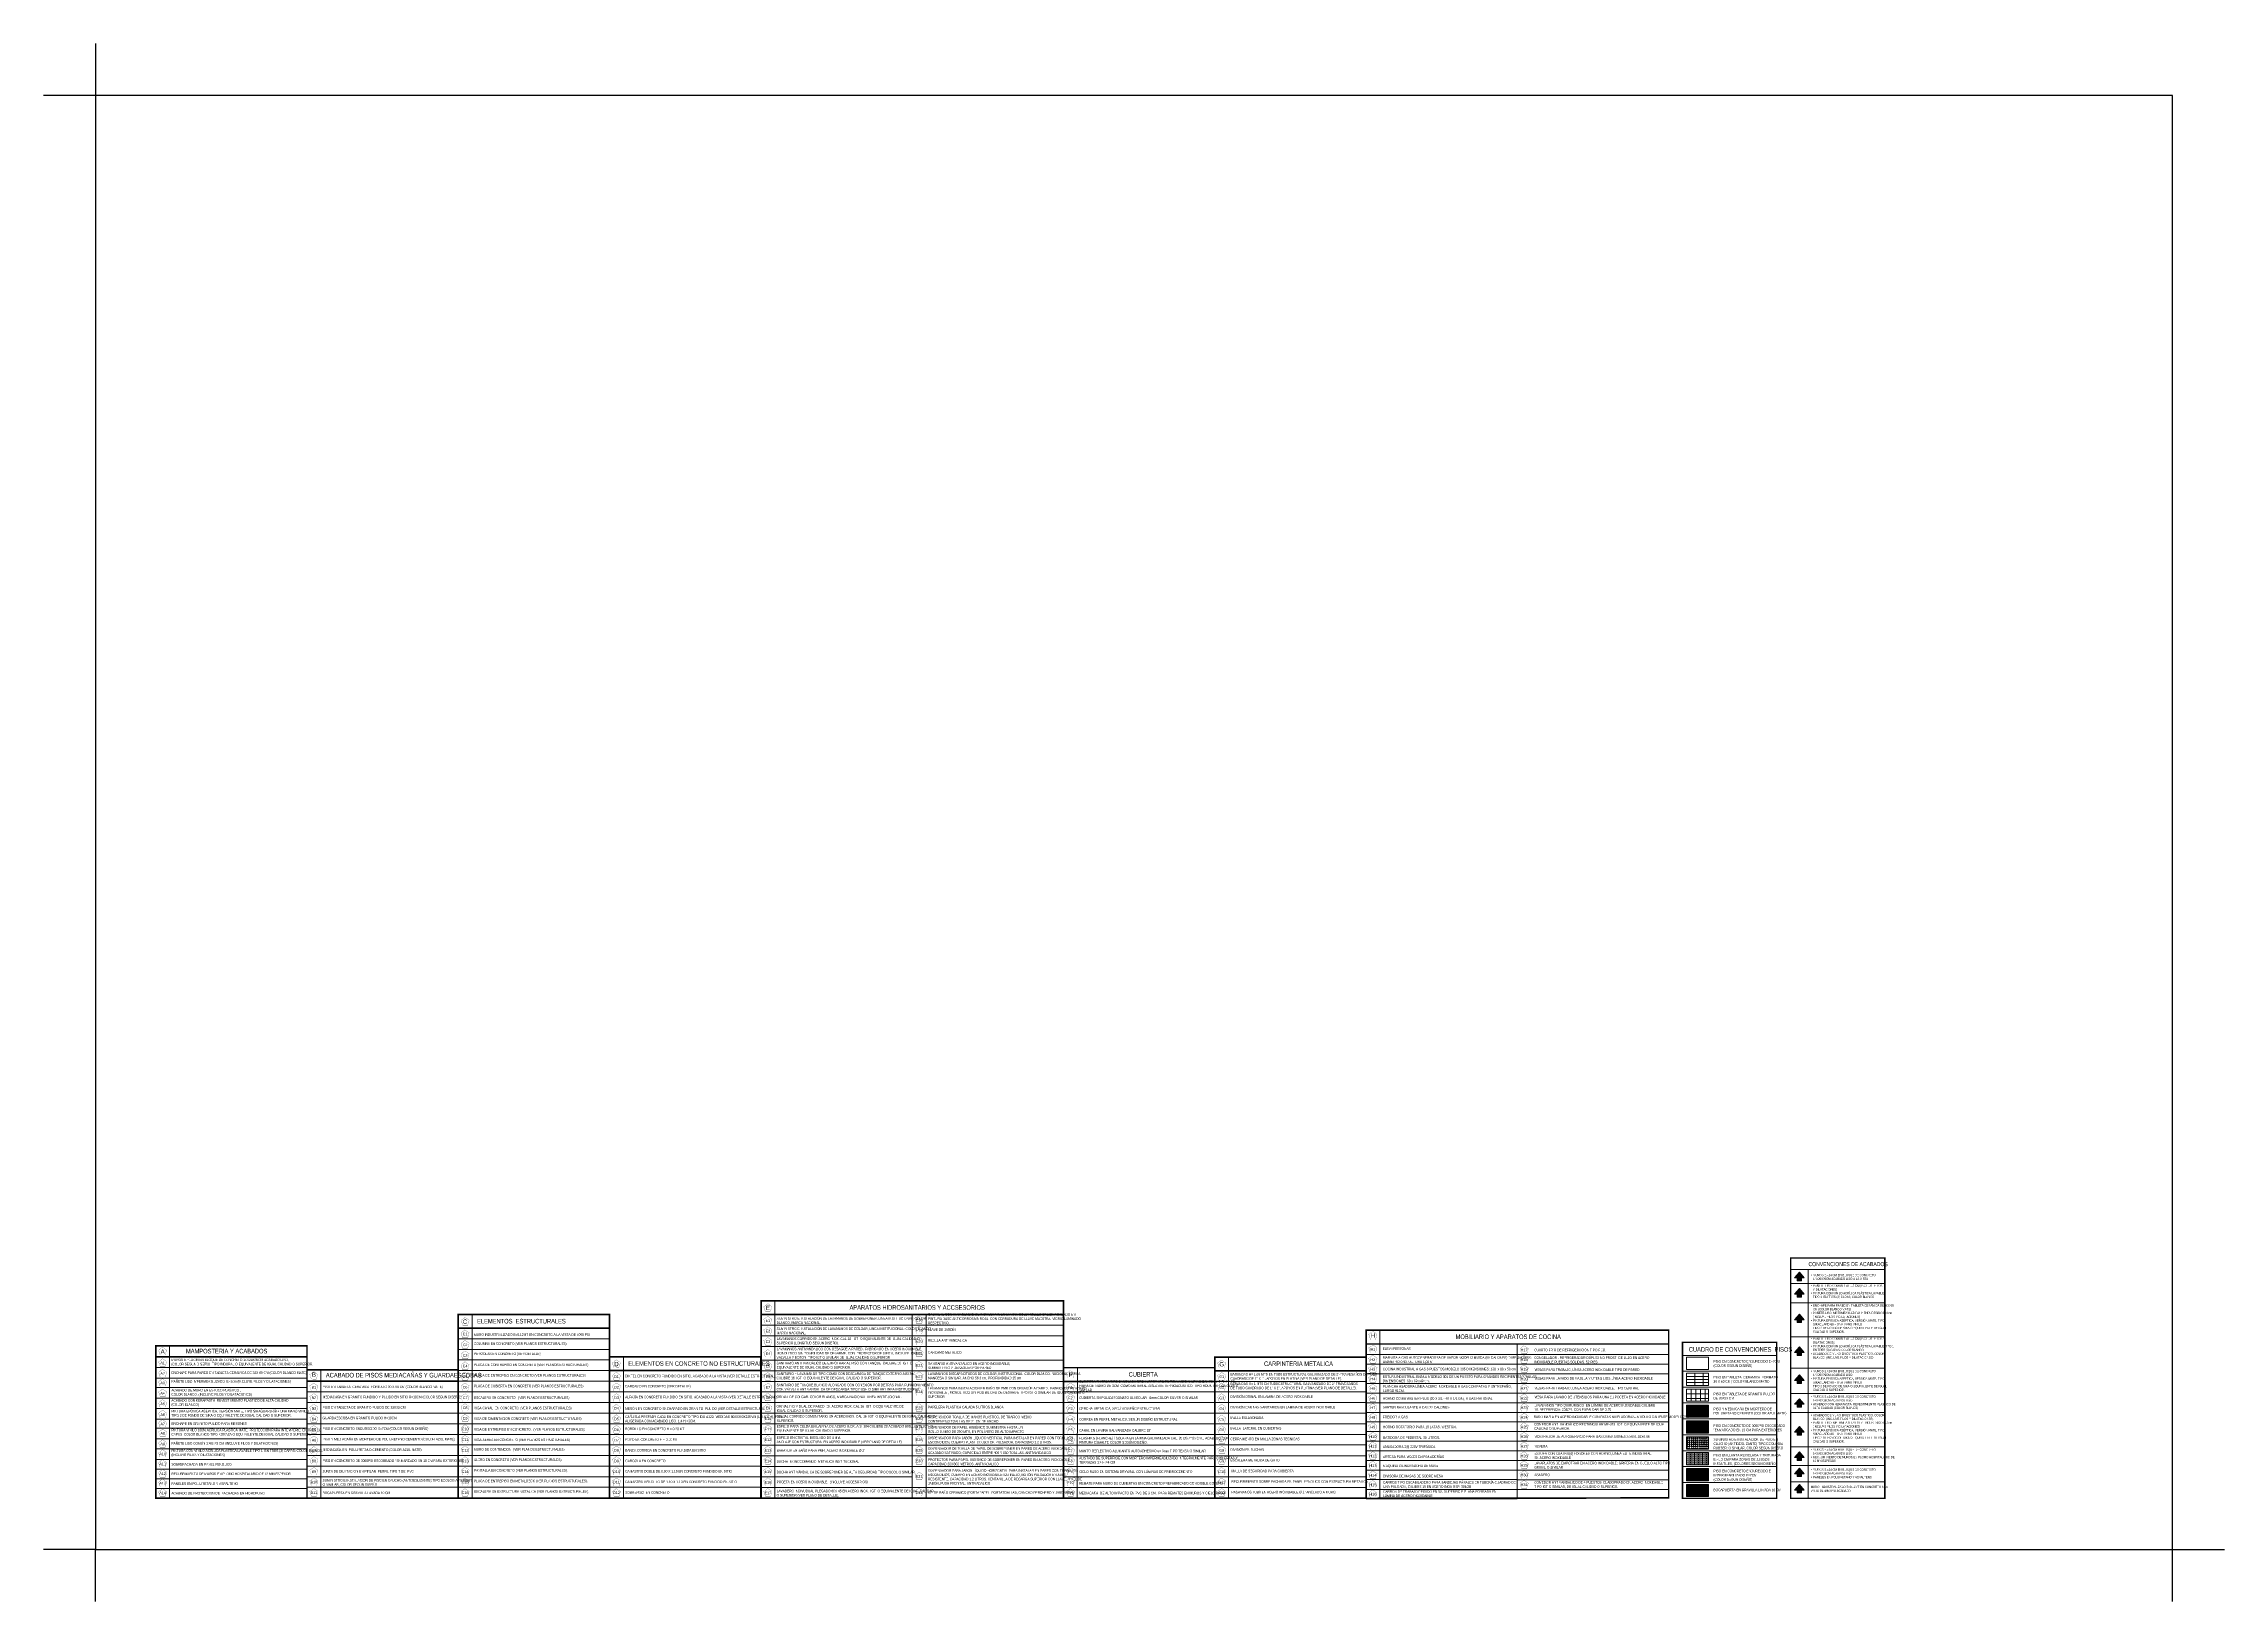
# Model space of a CAD drawing. Header units: millimetres. Extents: x -1348 to -298, y -103 to 647.
import ezdxf
from ezdxf.enums import TextEntityAlignment as Align

# ---------------------------------------------------------------- set-up
doc = ezdxf.new("R2010")
doc.units = ezdxf.units.MM
doc.set_wipeout_variables(frame=1)
for name, color, linetype, lineweight in [('A-PISO -ACHU', 55, 'Continuous', 0), ('A-PLAN-ACHU5', 252, 'Continuous', 5), ('A-WIPEOUT', 255, 'Continuous', 0), ('TXT', 142, 'Continuous', 5)]:
    doc.layers.add(name, color=color, linetype=linetype, lineweight=lineweight)
doc.layers.add('BORRADOR', color=3, linetype='Continuous', plot=False)
doc.styles.add('ING_50', font='swisscl.ttf', dxfattribs={"height": 0.08})
doc.styles.add('ING_75', font='swisscl.ttf', dxfattribs={"height": 0.1})
doc.styles.add('swis Lt BT', font='swissl.ttf')

# ---------------------------------------------------------------- blocks, each defined once
blk = doc.blocks.new('INDICADOR  DE EJES')
at = {"layer": 'TXT', "const_width": 0.0002}
blk.add_lwpolyline([(-0.0047, 0.0055), (-0.0029, 0), (0.003, 0), (0.0047, 0.0056), (-0.0001, 0.0089)], close=True, dxfattribs=at)
at = {"layer": 'TXT', "style": 'swis Lt BT'}
blk.add_attdef('1', text='', height=0.005, dxfattribs=at).set_placement((0, 0.004), align=Align.MIDDLE_CENTER)
blk = doc.blocks.new('conv_001_aca_muros')
at = {"true_color": 0xc7c8ca, "transparency": 33554585}
h = blk.add_hatch(color=9, dxfattribs=at)
h.dxf.hatch_style = 1
h.paths.add_polyline_path([(0.54, -0.97), (0.67, -0.97), (0.43, -0.69), (0.2, -0.97), (0.33, -0.97), (0.33, -1.12), (0.54, -1.12)])
at = {"true_color": 0xafd9aa, "transparency": 33554585}
h = blk.add_hatch(color=9, dxfattribs=at)
h.dxf.hatch_style = 1
h.paths.add_polyline_path([(0.54, -1.78), (0.67, -1.78), (0.43, -1.5), (0.2, -1.78), (0.33, -1.78), (0.33, -1.92), (0.54, -1.92)])
at = {"true_color": 0xf27172, "transparency": 33554585}
h = blk.add_hatch(color=11, dxfattribs=at)
h.dxf.hatch_style = 1
h.paths.add_polyline_path([(0.54, -3.03), (0.67, -3.03), (0.43, -2.75), (0.2, -3.03), (0.33, -3.03), (0.33, -3.17), (0.54, -3.17)])
at = {"true_color": 0xfecc66, "transparency": 33554585}
h = blk.add_hatch(color=31, dxfattribs=at)
h.dxf.hatch_style = 1
h.paths.add_polyline_path([(0.54, -4.63), (0.67, -4.63), (0.43, -4.36), (0.2, -4.63), (0.33, -4.63), (0.33, -4.78), (0.54, -4.78)])
at = {"true_color": 0xd19cc7, "transparency": 33554585}
h = blk.add_hatch(color=9, dxfattribs=at)
h.dxf.hatch_style = 1
h.paths.add_polyline_path([(0.54, -6.01), (0.67, -6.01), (0.43, -5.73), (0.2, -6.01), (0.33, -6.01), (0.33, -6.15), (0.54, -6.15)])
at = {"true_color": 0x7aafdf, "transparency": 33554585}
h = blk.add_hatch(color=143, dxfattribs=at)
h.dxf.hatch_style = 1
h.paths.add_polyline_path([(0.54, -7.17), (0.66, -7.17), (0.43, -6.9), (0.2, -7.17), (0.33, -7.17), (0.33, -7.32), (0.54, -7.32)])
at = {"true_color": 0xe5e878, "transparency": 33554585}
h = blk.add_hatch(color=61, dxfattribs=at)
h.dxf.hatch_style = 1
h.paths.add_polyline_path([(0.54, -8.54), (0.66, -8.54), (0.43, -8.26), (0.2, -8.54), (0.33, -8.54), (0.33, -8.68), (0.54, -8.68)])
at = {"true_color": 0x139b48, "transparency": 33554585}
h = blk.add_hatch(color=114, dxfattribs=at)
h.dxf.hatch_style = 1
h.paths.add_polyline_path([(0.54, -9.78), (0.66, -9.78), (0.43, -9.5), (0.2, -9.78), (0.33, -9.78), (0.33, -9.93), (0.54, -9.93)])
at = {"true_color": 0x4554a5, "transparency": 33554585}
h = blk.add_hatch(color=175, dxfattribs=at)
h.dxf.hatch_style = 1
h.paths.add_polyline_path([(0.54, -10.58), (0.66, -10.58), (0.43, -10.3), (0.2, -10.58), (0.33, -10.58), (0.33, -10.72), (0.54, -10.72)])
at = {"layer": 'A-PISO -ACHU', "color": 7, "linetype": 'Continuous', "lineweight": 5}
for points in [[(0.54, -0.97), (0.67, -0.97), (0.43, -0.69), (0.2, -0.97), (0.33, -0.97), (0.33, -1.12), (0.54, -1.12)], [(0.54, -1.78), (0.67, -1.78), (0.43, -1.5), (0.2, -1.78), (0.33, -1.78), (0.33, -1.92), (0.54, -1.92)], [(0.54, -3.03), (0.67, -3.03), (0.43, -2.75), (0.2, -3.03), (0.33, -3.03), (0.33, -3.17), (0.54, -3.17)], [(0.54, -4.63), (0.67, -4.63), (0.43, -4.36), (0.2, -4.63), (0.33, -4.63), (0.33, -4.78), (0.54, -4.78)], [(0.54, -6.01), (0.67, -6.01), (0.43, -5.73), (0.2, -6.01), (0.33, -6.01), (0.33, -6.15), (0.54, -6.15)], [(0.54, -7.17), (0.66, -7.17), (0.43, -6.9), (0.2, -7.17), (0.33, -7.17), (0.33, -7.32), (0.54, -7.32)], [(0.54, -8.54), (0.66, -8.54), (0.43, -8.26), (0.2, -8.54), (0.33, -8.54), (0.33, -8.68), (0.54, -8.68)], [(0.54, -9.78), (0.66, -9.78), (0.43, -9.5), (0.2, -9.78), (0.33, -9.78), (0.33, -9.93), (0.54, -9.93)], [(0.54, -10.58), (0.66, -10.58), (0.43, -10.3), (0.2, -10.58), (0.33, -10.58), (0.33, -10.72), (0.54, -10.72)]]:
    blk.add_lwpolyline(points, close=True, dxfattribs=at)
at = {"layer": 'TXT', "const_width": 0.0702}
blk.add_lwpolyline([(0, -11.78), (4.62, -11.78), (4.62, 0), (0, 0)], close=True, dxfattribs=at)
at = {"layer": 'TXT'}
for points in [[(0, 0), (4.62, 0), (4.62, -0.57), (0, -0.57)], [(0, -0.57), (4.62, -0.57), (4.62, -1.25), (0, -1.25)], [(0.86, -11.78), (0, -11.78), (0, -0.57), (0.86, -0.57)], [(0, -1.25), (4.62, -1.25), (4.62, -2.19), (0, -2.19)], [(0, -2.19), (4.62, -2.19), (4.62, -3.86), (0, -3.86)], [(0, -3.86), (4.62, -3.86), (4.62, -5.4), (0, -5.4)], [(0, -5.4), (4.62, -5.4), (4.62, -6.65), (0, -6.65)], [(0, -6.65), (4.62, -6.65), (4.62, -7.57), (0, -7.57)], [(0, -7.57), (4.62, -7.57), (4.62, -9.26), (0, -9.26)], [(0, -9.26), (4.62, -9.26), (4.62, -10.18), (0, -10.18)], [(0, -10.18), (4.62, -10.18), (4.62, -10.98), (0, -10.98)], [(0, -10.98), (4.62, -10.98), (4.62, -11.78), (0, -11.78)]]:
    blk.add_lwpolyline(points, close=True, dxfattribs=at)
at = {"layer": 'TXT', "color": 7, "style": 'ING_75'}
for s, p in [('1', (0.36, -1.07)), ('2', (0.36, -1.88)), ('3', (0.36, -3.13)), ('4', (0.36, -4.73)), ('5', (0.36, -6.11)), ('6', (0.36, -7.27)), ('7', (0.36, -8.63)), ('8', (0.36, -9.88)), ('9', (0.36, -10.68))]:
    blk.add_text(s, height=0.225, dxfattribs=at).set_placement(p)
at = {"layer": 'TXT', "insert": (0.88, -0.2), "char_height": 0.1989, "attachment_point": 1, "style": 'ING_50'}
blk.add_mtext_dynamic_manual_height_columns('CONVENCIONES DE ACABADOS', width=48.294, gutter_width=0.4, heights=[0], dxfattribs=at)
at = {"layer": 'TXT', "attachment_point": 1, "style": 'ING_50'}
for s, insert, char_height, width in [('\\pi-0.11052,l0.11052,t0.11052,0.33156;{\\fSymbol|b0|i0|c2|p18;·^I}MUROS E.=14 CM EN BLOQUE DE CONCRETO \\P\\pi0,t0.33156;14X20X39CM ACABADO LISO A LA VISTA', (0.99, -0.78), 0.11052, 2.6542), ('\\pi-0.11052,l0.11052,t0.11052,0.33156;{\\fSymbol|b0|i0|c2|p18;·^I}PAÑETE LISO COMÚN 1:4 E.=2 CM (INCLUYE FILOS \\P\\pi0,t0.33156;Y DILATACIONES)\\P\\pi-0.11052,t0.11052,0.33156;{\\fSymbol|b0|i0|c2|p18;·^I}PINTURA CON VINILO ACRÍLICA PLÁSTICA LAVABLE \\P\\pi0,t0.33156;TIPO 1  EN TRES (3) CAPAS; COLOR BLANCO', (0.99, -1.3), 0.11052, 3.0058), ('\\pi-0.11052,l0.11052,t0.11052,0.33156;{\\fSymbol|b0|i0|c2|p18;·^I}ENCHAPE PARA PARED EN TABLETA CERAMICA DE 30X 60 \\P\\pi0,t0.33156;CM (COLOR BLANCO MATE) \\P\\pi-0.11052,t0.11052,0.33156;{\\fSymbol|b0|i0|c2|p18;·^I}PAÑETE LISO IMPERMEABILIZADO Y ENDURESIDO E=2cm \\P\\pi0,t0.33156;(INCLUYE FILOS Y DILATACIONES)\\P\\pi-0.11052,t0.11052;{\\fSymbol|b0|i0|c2|p18;·^I}PINTURA EPÓXICA ASÉPTICA, VERSIÓN MATE, TIPO SIKAGUARD-68 + UNA MANO VINILO \\P\\pi0,tz;TIPO 2 DE FONDO DE SIKA O EQUIVALENTE DE IGUAL CALIDAD O SUPERIOR.', (0.99, -2.27), 0.11052, 3.3612), ('\\pi-0.11052,l0.11052,t0.11052,0.33156;{\\fSymbol|b0|i0|c2|p18;·^I}PAÑETE LISO COMÚN 1:4 E.=2 CM (INCLUYE FILOS Y \\P\\pi0,t0.33156;DILATACIONES)\\P\\pi-0.11052,t0.11052,0.33156;{\\fSymbol|b0|i0|c2|p18;·^I}PINTURA CON VINILO ACRÍLICA PLÁSTICA LAVABLE TIPO 1  \\P\\pi0,t0.33156;EN TRES (3) CAPAS; COLOR BLANCO\\P\\pi-0.11052,t0.11052,0.33156;{\\fSymbol|b0|i0|c2|p18;·^I}ACABADO DE MURO EN ESTUCO PLASTICO, COLOR \\P\\pi0,t0.33156;BLANCO. (INCLUYE FILOS Y DILATACIONES)', (0.99, -3.9), 0.11052, 3.3329), ('\\pi-0.11052,l0.11052,t0.11052,0.33156;{\\fSymbol|b0|i0|c2|p18;·^I}MUROS E.=14 CM EN BLOQUE DE CONCRETO \\P\\pi0,t0.33156;14X20X39CM ACABADO LISO \\P\\pi-0.11052,t0.11052,0.33156;{\\fSymbol|b0|i0|c2|p18;·^I}PINTURA EPÓXICA ASÉPTICA, VERSIÓN MATE, TIPO \\P\\pi0,t0.33156;SIKAGUARD-68 + UNA MANO VINILO \\P\\ptz;TIPO 2 DE FONDO DE SIKA O EQUIVALENTE DE IGUAL CALIDAD O SUPERIOR.', (0.99, -5.49), 0.11052, 3.3612), ('\\pi-0.11052,l0.11052,t0.11052,0.33156;{\\fSymbol|b0|i0|c2|p18;·^I}MUROS E.=14 CM EN BLOQUE DE CONCRETO \\P\\pi0,t0.33156;14X20X39CM ACABADO LISO \\P\\pi-0.11052,t0.11052,0.33156;{\\fSymbol|b0|i0|c2|p18;·^I}ACABADO CON KERAPASTA  REVESTIMIENTO PLÁSTICO DE \\P\\pi0,t0.33156;ALTA CALIDAD (COLOR BLANCO)', (0.99, -6.74), 0.11052, 3.3612), ('\\pi-0.11052,l0.11052,t0.11052,0.33156;{\\fSymbol|b0|i0|c2|p18;·^I}ACABADO DE MURO EN ESTUCO PLASTICO, COLOR \\P\\pi0,t0.33156;BLANCO. (INCLUYE FILOS Y DILATACIONES)\\P\\pi-0.11052,t0.11052,0.33156;{\\fSymbol|b0|i0|c2|p18;·^I}PAÑETE LISO IMPERMEABILIZADO Y ENDURESIDO E=2cm \\P\\pi0,t0.33156;(INCLUYE FILOS Y DILATACIONES)\\P\\pi-0.11052,t0.11052,0.33156;{\\fSymbol|b0|i0|c2|p18;·^I}PINTURA EPÓXICA ASÉPTICA, VERSIÓN MATE, TIPO \\P\\pi0,t0.33156;SIKAGUARD-68 + UNA MANO VINILO \\P\\ptz;TIPO 2 DE FONDO DE SIKA O EQUIVALENTE DE IGUAL CALIDAD O SUPERIOR.', (0.99, -7.65), 0.11052, 3.3612), ('\\pi-0.11052,l0.11052,t0.11052,0.33156;{\\fSymbol|b0|i0|c2|p18;·^I}MUROS E.=14 CM EN BLOQUE DE CONCRETO \\P\\pi0,t0.33156;14X20X39CM ACABADO LISO \\P\\pi-0.11052,t0.11052,0.33156;{\\fSymbol|b0|i0|c2|p18;·^I}RECUBRIMIENTO DE MUROS EN PLOMO HOSPITALARIO DE \\P\\pi0,t0.33156;12 MM ESPESOR', (0.99, -9.34), 0.11052, 3.3612), ('\\pi-0.11052,l0.11052,t0.11052,0.33156;{\\fSymbol|b0|i0|c2|p18;·^I}MUROS E.=14 CM EN BLOQUE DE CONCRETO \\P\\pi0,t0.33156;14X20X39CM ACABADO LISO \\P\\pi-0.11052,t0.11052;{\\fSymbol|b0|i0|c2|p18;·^I}PANELES EN POLIURETANO Y ASFALTENO', (0.99, -10.32), 0.11052, 3.3612), ('MURO  INDUSTRALIZADO E=0.12MT EN CONCRETO A LA VISTA DE 4000 PSI ACABADO', (0.99, -11.17), 0.1105, 3.3612)]:
    blk.add_mtext(s, dxfattribs=dict(at, insert=insert, char_height=char_height, width=width))
blk.add_wipeout([(0.33, -11.52), (0.33, -11.38), (0.2, -11.38), (0.43, -11.1), (0.66, -11.38), (0.54, -11.38), (0.54, -11.52)]).dxf.layer = 'A-WIPEOUT'
at = {"true_color": 0x21d4cb, "transparency": 33554585}
h = blk.add_hatch(color=132, dxfattribs=at)
h.dxf.hatch_style = 1
h.paths.add_polyline_path([(0.54, -11.38), (0.66, -11.38), (0.43, -11.1), (0.2, -11.38), (0.33, -11.38), (0.33, -11.52), (0.54, -11.52)])
at = {"layer": 'A-PISO -ACHU', "color": 7, "linetype": 'Continuous', "lineweight": 5}
blk.add_lwpolyline([(0.54, -11.38), (0.66, -11.38), (0.43, -11.1), (0.2, -11.38), (0.33, -11.38), (0.33, -11.52), (0.54, -11.52)], close=True, dxfattribs=at)
at = {"layer": 'TXT', "color": 7, "style": 'ING_75'}
blk.add_text('10', height=0.225, dxfattribs=at).set_placement((0.27, -11.48))

msp = doc.modelspace()

# ---------------------------------------------------------------- hatches: boundary and pattern name
at = {"layer": 'A-PISO -ACHU', "transparency": 33554559}
h = msp.add_hatch(dxfattribs=at)
h.set_pattern_fill('_USER', color=256, scale=4, angle=90, style=0, pattern_type=0)
h.set_pattern_definition([(90, (-557.1793, 6.908), (-4, 2e-16), [])])
h.paths.add_polyline_path([(-557.2, 1), (-546.6, 1), (-546.6, 6.9), (-557.2, 6.9)])
h = msp.add_hatch(dxfattribs=at)
h.set_pattern_fill('_USER', color=256, scale=1.5, style=0, pattern_type=0)
h.set_pattern_definition([(0, (-557.1793, 6.9081), (0, 1.5), [])])
h.paths.add_polyline_path([(-557.2, 1), (-546.6, 1), (-546.6, 6.9), (-557.2, 6.9)])
at = {"layer": 'A-PISO -ACHU'}
h = msp.add_hatch(dxfattribs=at)
h.set_pattern_fill('ANSI37', color=253, scale=0.7, angle=45)
h.set_pattern_definition([(90, (-557.1793, -0.7366), (-2.2225, 0), []), (180, (-557.1793, -0.7366), (0, -2.2225), [])])
h.paths.add_polyline_path([(-557.2, -6.6), (-546.6, -6.6), (-546.6, -0.7), (-557.2, -0.7)])
at = {"layer": 'A-PISO -ACHU', "true_color": 0xc4d9e3, "transparency": 33554534}
h = msp.add_hatch(color=254, dxfattribs=at)
h.dxf.hatch_style = 1
h.paths.add_polyline_path([(-557.2, -14.3), (-546.6, -14.3), (-546.6, -8.4), (-557.2, -8.4)])
at = {"layer": 'A-PISO -ACHU', "transparency": 33554508}
h = msp.add_hatch(dxfattribs=at)
h.set_pattern_fill('ANSI33', color=253, scale=0.05, angle=135)
h.set_pattern_definition([(180, (658.22396, -573.2069), (-3e-17, -0.3175), []), (180, (658.0652, -573.04815), (-3e-17, -0.3175), [0.15875, -0.079375])])
h.paths.add_polyline_path([(-557.2, -21.9), (-546.6, -21.9), (-546.6, -16), (-557.2, -16)])
h = msp.add_hatch(dxfattribs=at)
h.set_pattern_fill('CIRCLE32', color=252, angle=90, style=0, pattern_type=2)
h.set_pattern_definition([(90, (649.47466, -551.3546), (-0.5, 1), [0.04, -0.96]), (180, (649.24466, -551.5846), (-1, -0.5), [0.04, -0.96]), (135, (649.06466, -551.5246), (-1, 6e-17), [0.0424264, -1.37178716]), (135, (649.41466, -551.1746), (-1, 6e-17), [0.0424264, -1.37178716]), (225, (649.41466, -551.4946), (-2e-16, -1), [0.0424264, -1.37178716]), (225, (649.06466, -551.1446), (-2e-16, -1), [0.0424264, -1.37178716]), (126.869898, (649.03466, -551.4946), (-1, 1), [0.05, -4.95]), (126.869898, (649.44466, -551.2146), (-1, 1), [0.05, -4.95]), (143.130102, (649.38466, -551.1446), (1, -1), [0.05, -4.95]), (143.130102, (649.10466, -551.5546), (1, -1), [0.05, -4.95]), (216.869898, (649.38466, -551.5246), (-1, -1), [0.05, -4.95]), (216.869898, (649.10466, -551.1146), (-1, -1), [0.05, -4.95]), (233.130102, (649.03466, -551.1746), (-1, -1), [0.05, -4.95]), (233.130102, (649.44466, -551.4546), (-1, -1), [0.05, -4.95]), (101.309932, (649.47466, -551.3146), (7e-11, 1), [0.0509902, -5.0480293]), (101.309932, (648.98466, -551.4046), (7e-11, 1), [0.0509902, -5.0480293]), (168.690068, (649.20466, -551.5846), (-1, -7e-11), [0.0509902, -5.0480293]), (168.690068, (649.29466, -551.0946), (-1, -7e-11), [0.0509902, -5.0480293]), (191.309932, (649.20466, -551.0846), (1, -7e-11), [0.0509902, -5.0480293]), (191.309932, (649.29466, -551.5746), (1, -7e-11), [0.0509902, -5.0480293]), (258.690068, (649.47466, -551.3546), (7e-11, -1), [0.0509902, -5.0480293]), (258.690068, (648.98466, -551.2646), (7e-11, -1), [0.0509902, -5.0480293]), (111.80141, (649.00466, -551.4546), (-1, 2), [0.05385165, -5.33131316]), (111.80141, (649.46466, -551.2646), (-1, 2), [0.05385165, -5.33131316]), (158.19859, (649.15466, -551.5746), (2, -1), [0.05385165, -5.33131316]), (158.19859, (649.34466, -551.1146), (2, -1), [0.05385165, -5.33131316]), (201.80141, (649.34466, -551.5546), (-2, -1), [0.05385165, -5.33131316]), (201.80141, (649.15466, -551.0946), (-2, -1), [0.05385165, -5.33131316]), (248.19859, (649.46466, -551.4046), (-1, -2), [0.05385165, -5.33131316]), (248.19859, (649.00466, -551.2146), (-1, -2), [0.05385165, -5.33131316])])
h.paths.add_polyline_path([(-557.2, -29.6), (-546.6, -29.6), (-546.6, -23.7), (-557.2, -23.7)])
h = msp.add_hatch(dxfattribs=at)
h.set_pattern_fill('ANSI33', color=254, scale=0.2, angle=45)
h.set_pattern_definition([(90, (658.224, -573.2069), (-1.27, 0), []), (90, (658.859, -572.5719), (-1.27, 0), [0.635, -0.3175])])
h.paths.add_polyline_path([(-557.2, -37.2), (-546.6, -37.2), (-546.6, -31.3), (-557.2, -31.3)])
h = msp.add_hatch(color=252, dxfattribs=at)
h.dxf.hatch_style = 1
h.paths.add_polyline_path([(-557.2, -44.9), (-546.6, -44.9), (-546.6, -39), (-557.2, -39)])
at = {"layer": 'A-PLAN-ACHU5', "true_color": 0xf26722, "transparency": 33554610}
h = msp.add_hatch(color=30, dxfattribs=at)
h.dxf.hatch_style = 1
h.paths.add_polyline_path([(-557.2, -52.5), (-546.6, -52.5), (-546.6, -46.6), (-557.2, -46.6)])

# ---------------------------------------------------------------- linework, layer by layer
at = {"layer": 'A-PISO -ACHU'}
for points in [[(-557.2, 8.7), (-546.6, 8.7), (-546.6, 14.6), (-557.2, 14.6)], [(-557.2, 1), (-546.6, 1), (-546.6, 6.9), (-557.2, 6.9)], [(-557.2, -6.6), (-546.6, -6.6), (-546.6, -0.7), (-557.2, -0.7)], [(-557.2, -14.3), (-546.6, -14.3), (-546.6, -8.4), (-557.2, -8.4)], [(-557.2, -21.9), (-546.6, -21.9), (-546.6, -16), (-557.2, -16)], [(-557.2, -29.6), (-546.6, -29.6), (-546.6, -23.7), (-557.2, -23.7)], [(-557.2, -37.2), (-546.6, -37.2), (-546.6, -31.3), (-557.2, -31.3)], [(-557.2, -44.9), (-546.6, -44.9), (-546.6, -39), (-557.2, -39)], [(-557.2, -52.5), (-546.6, -52.5), (-546.6, -46.6), (-557.2, -46.6)]]:
    msp.add_lwpolyline(points, close=True, dxfattribs=at)
at = {"layer": 'BORRADOR', "flags": 128}
for points in [[(-1323.2, 647.1), (-1323.2, 622.1), (-1348.2, 622.1)], [(-1323.2, -102.9), (-1323.2, -77.9), (-1348.2, -77.9)], [(-323.2, -102.9), (-323.2, -77.9), (-298.2, -77.9)]]:
    msp.add_lwpolyline(points, dxfattribs=at)
msp.add_lwpolyline([(-1323.2, -77.9), (-323.2, -77.9), (-323.2, 622.1), (-1323.2, 622.1)], close=True, dxfattribs=at)
at = {"layer": 'TXT'}
for points, const_width in [([(-1002.8, 35.2), (-857.1, 35.2), (-857.1, 41.8), (-1002.8, 41.8)], 0.78), ([(-1148.6, 28.6), (-1075.7, 28.6), (-1075.7, 35.2), (-1148.6, 35.2)], 0.78), ([(-1147.2, 32.4), (-1146.5, 30.1), (-1144, 30.1), (-1143.3, 32.4), (-1145.3, 33.8)], 0.0838), ([(-1002.8, -53.2), (-857.1, -53.2), (-857.1, 35.2), (-1002.8, 35.2)], 0.78), ([(-1001.5, 38.9), (-1000.7, 36.6), (-998.3, 36.7), (-997.5, 39), (-999.5, 40.4)], 0.0838), ([(-1148.6, -53.2), (-1075.7, -53.2), (-1075.7, 28.6), (-1148.6, 28.6)], 0.78), ([(-711.5, 21), (-565.8, 21), (-565.8, 27.6), (-711.5, 27.6)], 0.78), ([(-711.5, 21), (-565.8, 21), (-565.8, -53.1), (-711.5, -53.3)], 0.78), ([(-710.2, 25.6), (-709.4, 23.2), (-706.9, 23.3), (-706.2, 25.7), (-708.2, 27.1)], 0.086), ([(-559.2, -53.3), (-513.8, -53.3), (-513.8, 21.8), (-559.2, 21.8)], 0.78), ([(-1294.2, 14.8), (-1221.4, 14.8), (-1221.4, 20.1), (-1294.2, 20.1)], 0.78), ([(-1294.2, -53.2), (-1221.4, -53.2), (-1221.4, 14.8), (-1294.2, 14.8)], 0.78), ([(-1292.9, 18), (-1292.1, 15.7), (-1289.7, 15.7), (-1289, 18), (-1291, 19.4)], 0.0838), ([(-1075.7, 8.2), (-1002.9, 8.2), (-1002.9, 14.8), (-1075.7, 14.8)], 0.78), ([(-1075.7, -53.2), (-1002.9, -53.2), (-1002.9, 14.8), (-1075.7, 14.8)], 0.78), ([(-1074.4, 11.9), (-1073.6, 9.6), (-1071.2, 9.7), (-1070.5, 12), (-1072.5, 13.4)], 0.0838), ([(-784.3, 8.1), (-711.5, 8.1), (-711.5, 14.7), (-784.3, 14.7)], 0.78), ([(-783, 11.9), (-782.2, 9.6), (-779.8, 9.6), (-779, 11.9), (-781, 13.3)], 0.0838), ([(-1221.4, 3.1), (-1148.6, 3.1), (-1148.6, 8.5), (-1221.4, 8.5)], 0.78), ([(-1221.4, -53.2), (-1148.6, -53.2), (-1148.6, 3.1), (-1221.4, 3.1)], 0.78), ([(-1220.1, 6.3), (-1219.3, 4), (-1216.9, 4.1), (-1216.1, 6.4), (-1218.1, 7.8)], 0.0838), ([(-857.1, 3), (-784.3, 3), (-784.3, 9.6), (-857.1, 9.6)], 0.78), ([(-857.1, -53.2), (-784.3, -53.2), (-784.3, 9.6), (-857.1, 9.6)], 0.78), ([(-855.8, 6.8), (-855, 4.5), (-852.6, 4.5), (-851.9, 6.8), (-853.9, 8.2)], 0.0838), ([(-784.3, -53.2), (-711.5, -53.2), (-711.5, 8.1), (-784.3, 8.1)], 0.78)]:
    msp.add_lwpolyline(points, close=True, dxfattribs=dict(at, const_width=const_width))
for points in [[(-1141.9, 35.2), (-1148.6, 35.2), (-1148.6, -53.2), (-1141.9, -53.2)], [(-996.2, 41.8), (-1002.8, 41.8), (-1002.8, -53.2), (-996.2, -53.2)], [(-1002.8, 30.1), (-930, 30.1), (-930, 35.2), (-1002.8, 35.2)], [(-930, 30.1), (-857.1, 30.1), (-857.1, 35.2), (-930, 35.2)], [(-923.3, 35.2), (-930, 35.2), (-930, -53.2), (-923.3, -53.2)], [(-1148.6, 23.5), (-1075.7, 23.5), (-1075.7, 28.6), (-1148.6, 28.6)], [(-1148.6, 18.4), (-1075.7, 18.4), (-1075.7, 23.5), (-1148.6, 23.5)], [(-1002.8, 25), (-930, 25), (-930, 30.1), (-1002.8, 30.1)], [(-1002.8, 19.8), (-930, 19.8), (-930, 25), (-1002.8, 25)], [(-930, 25), (-857.1, 25), (-857.1, 30.1), (-930, 30.1)], [(-930, 19.8), (-857.1, 19.8), (-857.1, 25), (-930, 25)], [(-704.8, -53.3), (-711.5, -53.3), (-711.5, 27.6), (-704.8, 27.6)], [(-711.5, 15.9), (-638.7, 15.9), (-638.7, 21), (-711.5, 21)], [(-638.7, 15.9), (-565.8, 15.9), (-565.8, 21), (-638.7, 21)], [(-559.2, 21.8), (-513.8, 21.8), (-513.8, 15.5), (-559.2, 15.5)], [(-1287.6, 20.1), (-1294.2, 20.1), (-1294.2, -53.2), (-1287.6, -53.2)], [(-1294.2, 9.7), (-1221.4, 9.7), (-1221.4, 14.8), (-1294.2, 14.8)], [(-1148.6, 13.3), (-1075.7, 13.3), (-1075.7, 18.4), (-1148.6, 18.4)], [(-1148.6, 8.2), (-1075.7, 8.2), (-1075.7, 13.3), (-1148.6, 13.3)], [(-1069.1, 14.8), (-1075.7, 14.8), (-1075.7, -53.2), (-1069.1, -53.2)], [(-1002.8, 13.2), (-930, 13.2), (-930, 19.8), (-1002.8, 19.8)], [(-1002.8, 8.1), (-930, 8.1), (-930, 13.2), (-1002.8, 13.2)], [(-930, 13.2), (-857.1, 13.2), (-857.1, 19.8), (-930, 19.8)], [(-930, 8.1), (-857.1, 8.1), (-857.1, 13.2), (-930, 13.2)], [(-777.7, 14.7), (-784.3, 14.7), (-784.3, -53.2), (-777.7, -53.2)], [(-711.5, 15.9), (-638.7, 15.9), (-638.7, 11.3), (-711.5, 11.3)], [(-711.5, 15.9), (-638.7, 15.9), (-638.7, 11.3), (-711.5, 11.3)], [(-711.5, 6.7), (-638.7, 6.7), (-638.7, 11.3), (-711.5, 11.3)], [(-711.5, 6.7), (-638.7, 6.7), (-638.7, 11.3), (-711.5, 11.3)], [(-638.7, 11.3), (-565.8, 11.3), (-565.8, 15.9), (-638.7, 15.9)], [(-638.7, 6.7), (-565.8, 6.7), (-565.8, 11.3), (-638.7, 11.3)], [(-559.2, 15.5), (-513.8, 15.5), (-513.8, 7.9), (-559.2, 7.9)], [(-1294.2, 4.5), (-1221.4, 4.5), (-1221.4, 9.7), (-1294.2, 9.7)], [(-1294.2, 0.1), (-1221.4, 0.1), (-1221.4, 4.5), (-1294.2, 4.5)], [(-1294.2, -5), (-1221.4, -5), (-1221.4, 0.1), (-1294.2, 0.1)], [(-1214.8, 8.5), (-1221.4, 8.5), (-1221.4, -53.2), (-1214.8, -53.2)], [(-1221.4, -2), (-1148.6, -2), (-1148.6, 3.1), (-1221.4, 3.1)], [(-1148.6, 3.1), (-1075.7, 3.1), (-1075.7, 8.2), (-1148.6, 8.2)], [(-1148.6, -2), (-1075.7, -2), (-1075.7, 3.1), (-1148.6, 3.1)], [(-1075.7, 3.1), (-1002.9, 3.1), (-1002.9, 8.2), (-1075.7, 8.2)], [(-1075.7, -2), (-1002.9, -2), (-1002.9, 3.1), (-1075.7, 3.1)], [(-1002.8, 3), (-930, 3), (-930, 8.1), (-1002.8, 8.1)], [(-1002.8, -2.1), (-930, -2.1), (-930, 3), (-1002.8, 3)], [(-930, 3), (-857.1, 3), (-857.1, 8.1), (-930, 8.1)], [(-930, -7.2), (-857.1, -7.2), (-857.1, 3), (-930, 3)], [(-850.5, 9.6), (-857.1, 9.6), (-857.3, -53.2), (-850.6, -53.2)], [(-857.1, -2.1), (-784.3, -2.1), (-784.3, 3), (-857.1, 3)], [(-784.3, 3), (-711.5, 3), (-711.5, 8.1), (-784.3, 8.1)], [(-784.3, -2.1), (-711.5, -2.1), (-711.5, 3), (-784.3, 3)], [(-711.5, 6.7), (-638.7, 6.7), (-638.7, 2), (-711.5, 2)], [(-711.5, -2.6), (-638.7, -2.6), (-638.7, 2), (-711.5, 2)], [(-638.7, 2), (-565.8, 2), (-565.8, 6.7), (-638.7, 6.7)], [(-638.7, -2.6), (-565.8, -2.6), (-565.8, 2), (-638.7, 2)], [(-559.2, 7.9), (-513.8, 7.9), (-513.8, 0.2), (-559.2, 0.2)], [(-559.2, 0.2), (-513.8, 0.2), (-513.8, -7.4), (-559.2, -7.4)], [(-1294.2, -10.1), (-1221.4, -10.1), (-1221.4, -5), (-1294.2, -5)], [(-1294.2, -15.2), (-1221.4, -15.2), (-1221.4, -10.1), (-1294.2, -10.1)], [(-1221.4, -7.2), (-1148.6, -7.2), (-1148.6, -2), (-1221.4, -2)], [(-1221.4, -12.3), (-1148.6, -12.3), (-1148.6, -7.2), (-1221.4, -7.2)], [(-1148.6, -7.2), (-1075.7, -7.2), (-1075.7, -2), (-1148.6, -2)], [(-1148.6, -12.3), (-1075.7, -12.3), (-1075.7, -7.2), (-1148.6, -7.2)], [(-1075.7, -7.2), (-1002.9, -7.2), (-1002.9, -2), (-1075.7, -2)], [(-1075.7, -12.3), (-1002.9, -12.3), (-1002.9, -7.2), (-1075.7, -7.2)], [(-1002.8, -7.2), (-930, -7.2), (-930, -2.1), (-1002.8, -2.1)], [(-1002.8, -12.3), (-930, -12.3), (-930, -7.2), (-1002.8, -7.2)], [(-930, -12.3), (-857.1, -12.3), (-857.1, -7.2), (-930, -7.2)], [(-857.1, -7.2), (-784.3, -7.2), (-784.3, -2.1), (-857.1, -2.1)], [(-857.1, -12.3), (-784.3, -12.3), (-784.3, -7.2), (-857.1, -7.2)], [(-784.3, -7.2), (-711.5, -7.2), (-711.5, -2.1), (-784.3, -2.1)], [(-784.3, -12.3), (-711.5, -12.3), (-711.5, -7.2), (-784.3, -7.2)], [(-711.5, -7.3), (-638.7, -7.3), (-638.7, -2.6), (-711.5, -2.6)], [(-711.5, -11.9), (-638.7, -11.9), (-638.7, -7.3), (-711.5, -7.3)], [(-638.7, -7.3), (-565.8, -7.3), (-565.8, -2.6), (-638.7, -2.6)], [(-638.7, -11.9), (-565.8, -11.9), (-565.8, -7.3), (-638.7, -7.3)], [(-559.2, -7.4), (-513.8, -7.4), (-513.8, -15.1), (-559.2, -15.1)], [(-1294.2, -19.6), (-1221.4, -19.6), (-1221.4, -15.2), (-1294.2, -15.2)], [(-1294.2, -24.7), (-1221.4, -24.7), (-1221.4, -19.6), (-1294.2, -19.6)], [(-1221.4, -17.4), (-1148.6, -17.4), (-1148.6, -12.3), (-1221.4, -12.3)], [(-1221.4, -22.5), (-1148.6, -22.5), (-1148.6, -17.4), (-1221.4, -17.4)], [(-1148.6, -17.4), (-1075.7, -17.4), (-1075.7, -12.3), (-1148.6, -12.3)], [(-1148.6, -22.5), (-1075.7, -22.5), (-1075.7, -17.4), (-1148.6, -17.4)], [(-1075.7, -17.4), (-1002.9, -17.4), (-1002.9, -12.3), (-1075.7, -12.3)], [(-1075.7, -22.5), (-1002.9, -22.5), (-1002.9, -17.4), (-1075.7, -17.4)], [(-1002.8, -17.4), (-930, -17.4), (-930, -12.3), (-1002.8, -12.3)], [(-1002.8, -22.6), (-930, -22.6), (-930, -17.4), (-1002.8, -17.4)], [(-930, -17.4), (-857.1, -17.4), (-857.1, -12.3), (-930, -12.3)], [(-930, -22.6), (-857.1, -22.6), (-857.1, -17.4), (-930, -17.4)], [(-857.1, -17.4), (-784.3, -17.4), (-784.3, -12.3), (-857.1, -12.3)], [(-857.1, -22.6), (-784.3, -22.6), (-784.3, -17.4), (-857.1, -17.4)], [(-784.3, -17.4), (-711.5, -17.4), (-711.5, -12.3), (-784.3, -12.3)], [(-784.3, -22.5), (-711.5, -22.5), (-711.5, -17.4), (-784.3, -17.4)], [(-711.5, -16.5), (-638.7, -16.5), (-638.7, -11.9), (-711.5, -11.9)], [(-711.5, -21.2), (-638.7, -21.2), (-638.7, -16.5), (-711.5, -16.5)], [(-638.7, -16.5), (-565.8, -16.5), (-565.8, -11.9), (-638.7, -11.9)], [(-638.7, -16.5), (-565.8, -16.5), (-565.8, -11.9), (-638.7, -11.9)], [(-638.7, -21.2), (-565.8, -21.2), (-565.8, -16.5), (-638.7, -16.5)], [(-559.2, -15.1), (-513.8, -15.1), (-513.8, -22.7), (-559.2, -22.7)], [(-1294.2, -29.5), (-1221.4, -29.5), (-1221.4, -24.7), (-1294.2, -24.7)], [(-1294.2, -34.6), (-1221.4, -34.6), (-1221.4, -29.5), (-1294.2, -29.5)], [(-1221.4, -27.6), (-1148.6, -27.6), (-1148.6, -22.5), (-1221.4, -22.5)], [(-1221.4, -32.7), (-1148.6, -32.7), (-1148.6, -27.6), (-1221.4, -27.6)], [(-1148.6, -27.6), (-1075.7, -27.6), (-1075.7, -22.5), (-1148.6, -22.5)], [(-1148.6, -32.7), (-1075.7, -32.7), (-1075.7, -27.6), (-1148.6, -27.6)], [(-1075.7, -27.6), (-1002.9, -27.6), (-1002.9, -22.5), (-1075.7, -22.5)], [(-1075.7, -32.7), (-1002.9, -32.7), (-1002.9, -27.6), (-1075.7, -27.6)], [(-1002.8, -27.7), (-930, -27.7), (-930, -22.6), (-1002.8, -22.6)], [(-1002.8, -32.8), (-930, -32.8), (-930, -27.7), (-1002.8, -27.7)], [(-930, -27.7), (-857.1, -27.7), (-857.1, -22.6), (-930, -22.6)], [(-930, -32.8), (-857.1, -32.8), (-857.1, -27.7), (-930, -27.7)], [(-857.1, -27.7), (-784.3, -27.7), (-784.3, -22.6), (-857.1, -22.6)], [(-857.1, -32.8), (-784.3, -32.8), (-784.3, -27.7), (-857.1, -27.7)], [(-784.3, -27.6), (-711.5, -27.6), (-711.5, -22.5), (-784.3, -22.5)], [(-784.3, -32.8), (-711.5, -32.8), (-711.5, -27.6), (-784.3, -27.6)], [(-711.5, -25.8), (-638.7, -25.8), (-638.7, -21.2), (-711.5, -21.2)], [(-711.5, -30.4), (-638.7, -30.4), (-638.7, -25.8), (-711.5, -25.8)], [(-711.5, -35.1), (-638.7, -35.1), (-638.7, -30.4), (-711.5, -30.4)], [(-638.7, -25.8), (-565.8, -25.8), (-565.8, -21.2), (-638.7, -21.2)], [(-638.7, -30.5), (-565.8, -30.5), (-565.8, -25.8), (-638.7, -25.8)], [(-638.7, -35.1), (-565.8, -35.1), (-565.8, -30.5), (-638.7, -30.5)], [(-559.2, -22.7), (-513.8, -22.7), (-513.8, -30.4), (-559.2, -30.4)], [(-559.2, -30.4), (-513.8, -30.4), (-513.8, -38), (-559.2, -38)], [(-1294.2, -39.2), (-1221.4, -39.2), (-1221.4, -34.6), (-1294.2, -34.6)], [(-1294.2, -43.9), (-1221.4, -43.9), (-1221.4, -39.2), (-1294.2, -39.2)], [(-1221.4, -37.8), (-1148.6, -37.8), (-1148.6, -32.7), (-1221.4, -32.7)], [(-1221.4, -42.9), (-1148.6, -42.9), (-1148.6, -37.8), (-1221.4, -37.8)], [(-1148.6, -37.8), (-1075.7, -37.8), (-1075.7, -32.7), (-1148.6, -32.7)], [(-1148.6, -42.9), (-1075.7, -42.9), (-1075.7, -37.8), (-1148.6, -37.8)], [(-1075.7, -37.8), (-1002.9, -37.8), (-1002.9, -32.7), (-1075.7, -32.7)], [(-1075.7, -42.9), (-1002.9, -42.9), (-1002.9, -37.8), (-1075.7, -37.8)], [(-1075.7, -42.9), (-1002.9, -42.9), (-1002.9, -37.8), (-1075.7, -37.8)], [(-1002.8, -37.9), (-930, -37.9), (-930, -32.8), (-1002.8, -32.8)], [(-1002.8, -43), (-930, -43), (-930, -37.9), (-1002.8, -37.9)], [(-930, -37.9), (-857.1, -37.9), (-857.1, -32.8), (-930, -32.8)], [(-930, -48.1), (-857.1, -48.1), (-857.1, -37.9), (-930, -37.9)], [(-857.1, -37.9), (-784.3, -37.9), (-784.3, -32.8), (-857.1, -32.8)], [(-857.1, -43), (-784.3, -43), (-784.3, -37.9), (-857.1, -37.9)], [(-784.3, -37.9), (-711.5, -37.9), (-711.5, -32.8), (-784.3, -32.8)], [(-784.3, -43), (-711.5, -43), (-711.5, -37.9), (-784.3, -37.9)], [(-711.5, -39.7), (-638.7, -39.7), (-638.7, -35.1), (-711.5, -35.1)], [(-711.5, -44.3), (-638.7, -44.3), (-638.7, -39.7), (-711.5, -39.7)], [(-638.7, -39.7), (-565.8, -39.7), (-565.8, -35.1), (-638.7, -35.1)], [(-638.7, -44.4), (-565.8, -44.4), (-565.8, -39.7), (-638.7, -39.7)], [(-559.2, -38), (-513.8, -38), (-513.8, -45.7), (-559.2, -45.7)], [(-1294.2, -48.5), (-1221.4, -48.5), (-1221.4, -43.9), (-1294.2, -43.9)], [(-1294.2, -53.2), (-1221.4, -53.2), (-1221.4, -48.5), (-1294.2, -48.5)], [(-1221.4, -48), (-1148.6, -48), (-1148.6, -42.9), (-1221.4, -42.9)], [(-1221.4, -53.2), (-1148.6, -53.2), (-1148.6, -48), (-1221.4, -48)], [(-1148.6, -48), (-1075.7, -48), (-1075.7, -42.9), (-1148.6, -42.9)], [(-1148.6, -53.2), (-1075.7, -53.2), (-1075.7, -48), (-1148.6, -48)], [(-1075.7, -48), (-1002.9, -48), (-1002.9, -42.9), (-1075.7, -42.9)], [(-1075.7, -48), (-1002.9, -48), (-1002.9, -42.9), (-1075.7, -42.9)], [(-1075.7, -53.2), (-1002.9, -53.2), (-1002.9, -48), (-1075.7, -48)], [(-1075.7, -53.2), (-1002.9, -53.2), (-1002.9, -48), (-1075.7, -48)], [(-1002.8, -48.1), (-930, -48.1), (-930, -43), (-1002.8, -43)], [(-1002.8, -53.2), (-930, -53.2), (-930, -48.1), (-1002.8, -48.1)], [(-930, -53.2), (-857.1, -53.2), (-857.1, -48.1), (-930, -48.1)], [(-857.1, -48.1), (-784.3, -48.1), (-784.3, -43), (-857.1, -43)], [(-857.1, -48.1), (-784.3, -48.1), (-784.3, -43), (-857.1, -43)], [(-857.1, -53.2), (-784.3, -53.2), (-784.3, -48.1), (-857.1, -48.1)], [(-857.1, -53.2), (-784.3, -53.2), (-784.3, -48.1), (-857.1, -48.1)], [(-784.3, -48.1), (-711.5, -48.1), (-711.5, -43), (-784.3, -43)], [(-784.3, -53.2), (-711.5, -53.2), (-711.5, -48.1), (-784.3, -48.1)], [(-711.5, -49), (-638.7, -49), (-638.7, -44.3), (-711.5, -44.3)], [(-711.5, -53.6), (-638.7, -53.6), (-638.7, -49), (-711.5, -49)], [(-638.7, -49), (-565.8, -49), (-565.8, -44.4), (-638.7, -44.4)], [(-559.2, -45.7), (-513.8, -45.7), (-513.8, -53.3), (-559.2, -53.3)]]:
    msp.add_lwpolyline(points, close=True, dxfattribs=at)

# ---------------------------------------------------------------- block references
ref = msp.add_blockref('INDICADOR  DE EJES', (-999.5, 30.6), dxfattribs=dict(at, xscale=419.0501863601505, yscale=419.0501863601505, zscale=419.0501863601505))
ref.add_attrib('1', 'E1', dxfattribs={"layer": '0', "color": 0, "height": 1.28, "style": 'swis Lt BT'}).set_placement((-999.5, 32.3), align=Align.MIDDLE_CENTER)
ref = msp.add_blockref('INDICADOR  DE EJES', (-926.7, 30.9), dxfattribs=dict(at, xscale=419.0501863601505, yscale=419.0501863601505, zscale=419.0501863601505))
ref.add_attrib('1', 'E18', dxfattribs={"layer": '0', "color": 0, "height": 1.28, "style": 'swis Lt BT'}).set_placement((-926.7, 32.6), align=Align.MIDDLE_CENTER)
ref = msp.add_blockref('INDICADOR  DE EJES', (-1145.3, 24.1), dxfattribs=dict(at, xscale=419.0501863601505, yscale=419.0501863601505, zscale=419.0501863601505))
ref.add_attrib('1', 'C1', dxfattribs={"layer": '0', "color": 0, "height": 1.28, "style": 'swis Lt BT'}).set_placement((-1145.3, 25.8), align=Align.MIDDLE_CENTER)
ref = msp.add_blockref('INDICADOR  DE EJES', (-1145.3, 19), dxfattribs=dict(at, xscale=419.0501863601505, yscale=419.0501863601505, zscale=419.0501863601505))
ref.add_attrib('1', 'C2', dxfattribs={"layer": '0', "color": 0, "height": 1.28, "style": 'swis Lt BT'}).set_placement((-1145.3, 20.6), align=Align.MIDDLE_CENTER)
ref = msp.add_blockref('INDICADOR  DE EJES', (-999.5, 25.5), dxfattribs=dict(at, xscale=419.0501863601505, yscale=419.0501863601505, zscale=419.0501863601505))
ref.add_attrib('1', 'E2', dxfattribs={"layer": '0', "color": 0, "height": 1.28, "style": 'swis Lt BT'}).set_placement((-999.5, 27.2), align=Align.MIDDLE_CENTER)
ref = msp.add_blockref('INDICADOR  DE EJES', (-999.5, 20.4), dxfattribs=dict(at, xscale=419.0501863601505, yscale=419.0501863601505, zscale=419.0501863601505))
ref.add_attrib('1', 'E3', dxfattribs={"layer": '0', "color": 0, "height": 1.28, "style": 'swis Lt BT'}).set_placement((-999.5, 22.1), align=Align.MIDDLE_CENTER)
ref = msp.add_blockref('INDICADOR  DE EJES', (-926.7, 25.8), dxfattribs=dict(at, xscale=419.0501863601505, yscale=419.0501863601505, zscale=419.0501863601505))
ref.add_attrib('1', 'E19', dxfattribs={"layer": '0', "color": 0, "height": 1.28, "style": 'swis Lt BT'}).set_placement((-926.7, 27.5), align=Align.MIDDLE_CENTER)
ref = msp.add_blockref('INDICADOR  DE EJES', (-926.7, 20.7), dxfattribs=dict(at, xscale=419.0501863601505, yscale=419.0501863601505, zscale=419.0501863601505))
ref.add_attrib('1', 'E20', dxfattribs={"layer": '0', "color": 0, "height": 1.28, "style": 'swis Lt BT'}).set_placement((-926.7, 22.4), align=Align.MIDDLE_CENTER)
ref = msp.add_blockref('INDICADOR  DE EJES', (-1290.9, 10.2), dxfattribs=dict(at, xscale=419.0501863601505, yscale=419.0501863601505, zscale=419.0501863601505))
ref.add_attrib('1', 'A1', dxfattribs={"layer": '0', "color": 0, "height": 1.28, "style": 'swis Lt BT'}).set_placement((-1290.9, 11.9), align=Align.MIDDLE_CENTER)
ref = msp.add_blockref('INDICADOR  DE EJES', (-1145.3, 13.9), dxfattribs=dict(at, xscale=419.0501863601505, yscale=419.0501863601505, zscale=419.0501863601505))
ref.add_attrib('1', 'C3', dxfattribs={"layer": '0', "color": 0, "height": 1.28, "style": 'swis Lt BT'}).set_placement((-1145.3, 15.5), align=Align.MIDDLE_CENTER)
ref = msp.add_blockref('INDICADOR  DE EJES', (-1145.3, 8.7), dxfattribs=dict(at, xscale=419.0501863601505, yscale=419.0501863601505, zscale=419.0501863601505))
ref.add_attrib('1', 'C4', dxfattribs={"layer": '0', "color": 0, "height": 1.28, "style": 'swis Lt BT'}).set_placement((-1145.3, 10.4), align=Align.MIDDLE_CENTER)
ref = msp.add_blockref('INDICADOR  DE EJES', (-999.5, 14.6), dxfattribs=dict(at, xscale=419.0501863601505, yscale=419.0501863601505, zscale=419.0501863601505))
ref.add_attrib('1', 'E4', dxfattribs={"layer": '0', "color": 0, "height": 1.28, "style": 'swis Lt BT'}).set_placement((-999.5, 16.3), align=Align.MIDDLE_CENTER)
ref = msp.add_blockref('INDICADOR  DE EJES', (-999.5, 8.7), dxfattribs=dict(at, xscale=419.0501863601505, yscale=419.0501863601505, zscale=419.0501863601505))
ref.add_attrib('1', 'E5', dxfattribs={"layer": '0', "color": 0, "height": 1.28, "style": 'swis Lt BT'}).set_placement((-999.5, 10.4), align=Align.MIDDLE_CENTER)
ref = msp.add_blockref('INDICADOR  DE EJES', (-926.7, 14.8), dxfattribs=dict(at, xscale=419.0501863601505, yscale=419.0501863601505, zscale=419.0501863601505))
ref.add_attrib('1', 'E21', dxfattribs={"layer": '0', "color": 0, "height": 1.28, "style": 'swis Lt BT'}).set_placement((-926.7, 16.5), align=Align.MIDDLE_CENTER)
ref = msp.add_blockref('INDICADOR  DE EJES', (-926.7, 9), dxfattribs=dict(at, xscale=419.0501863601505, yscale=419.0501863601505, zscale=419.0501863601505))
ref.add_attrib('1', 'E22', dxfattribs={"layer": '0', "color": 0, "height": 1.28, "style": 'swis Lt BT'}).set_placement((-926.7, 10.7), align=Align.MIDDLE_CENTER)
ref = msp.add_blockref('INDICADOR  DE EJES', (-708.2, 11.8), dxfattribs=dict(at, xscale=429.7950629334876, yscale=429.7950629334876, zscale=429.7950629334876))
ref.add_attrib('1', 'H2', dxfattribs={"layer": '0', "color": 0, "height": 1.32, "style": 'swis Lt BT'}).set_placement((-708.2, 13.5), align=Align.MIDDLE_CENTER)
ref = msp.add_blockref('INDICADOR  DE EJES', (-708.2, 7.1), dxfattribs=dict(at, xscale=429.7950629334876, yscale=429.7950629334876, zscale=429.7950629334876))
ref.add_attrib('1', 'H3', dxfattribs={"layer": '0', "color": 0, "height": 1.32, "style": 'swis Lt BT'}).set_placement((-708.2, 8.9), align=Align.MIDDLE_CENTER)
ref = msp.add_blockref('INDICADOR  DE EJES', (-708.2, 16.8), dxfattribs=dict(at, xscale=419.0501863601505, yscale=419.0501863601505, zscale=419.0501863601505))
ref.add_attrib('1', 'H1', dxfattribs={"layer": '0', "color": 0, "height": 1.28, "style": 'swis Lt BT'}).set_placement((-708.2, 18.5), align=Align.MIDDLE_CENTER)
ref = msp.add_blockref('INDICADOR  DE EJES', (-635.4, 16.4), dxfattribs=dict(at, xscale=429.7950629334876, yscale=429.7950629334876, zscale=429.7950629334876))
ref.add_attrib('1', 'H17', dxfattribs={"layer": '0', "color": 0, "height": 1.32, "style": 'swis Lt BT'}).set_placement((-635.4, 18.1), align=Align.MIDDLE_CENTER)
ref = msp.add_blockref('INDICADOR  DE EJES', (-635.4, 11.8), dxfattribs=dict(at, xscale=429.7950629334876, yscale=429.7950629334876, zscale=429.7950629334876))
ref.add_attrib('1', 'H18', dxfattribs={"layer": '0', "color": 0, "height": 1.32, "style": 'swis Lt BT'}).set_placement((-635.4, 13.5), align=Align.MIDDLE_CENTER)
ref = msp.add_blockref('INDICADOR  DE EJES', (-635.4, 7.1), dxfattribs=dict(at, xscale=429.7950629334876, yscale=429.7950629334876, zscale=429.7950629334876))
ref.add_attrib('1', 'H19', dxfattribs={"layer": '0', "color": 0, "height": 1.32, "style": 'swis Lt BT'}).set_placement((-635.4, 8.9), align=Align.MIDDLE_CENTER)
ref = msp.add_blockref('INDICADOR  DE EJES', (-1290.9, 5.1), dxfattribs=dict(at, xscale=419.0501863601505, yscale=419.0501863601505, zscale=419.0501863601505))
ref.add_attrib('1', 'A2', dxfattribs={"layer": '0', "color": 0, "height": 1.28, "style": 'swis Lt BT'}).set_placement((-1290.9, 6.8), align=Align.MIDDLE_CENTER)
ref = msp.add_blockref('INDICADOR  DE EJES', (-1290.9, 0.6), dxfattribs=dict(at, xscale=419.0501863601505, yscale=419.0501863601505, zscale=419.0501863601505))
ref.add_attrib('1', 'A3', dxfattribs={"layer": '0', "color": 0, "height": 1.28, "style": 'swis Lt BT'}).set_placement((-1290.9, 2.3), align=Align.MIDDLE_CENTER)
ref = msp.add_blockref('INDICADOR  DE EJES', (-1218.1, -1.5), dxfattribs=dict(at, xscale=419.0501863601505, yscale=419.0501863601505, zscale=419.0501863601505))
ref.add_attrib('1', 'B1', dxfattribs={"layer": '0', "color": 0, "height": 1.28, "style": 'swis Lt BT'}).set_placement((-1218.1, 0.2), align=Align.MIDDLE_CENTER)
ref = msp.add_blockref('INDICADOR  DE EJES', (-1145.3, 3.6), dxfattribs=dict(at, xscale=419.0501863601505, yscale=419.0501863601505, zscale=419.0501863601505))
ref.add_attrib('1', 'C5', dxfattribs={"layer": '0', "color": 0, "height": 1.28, "style": 'swis Lt BT'}).set_placement((-1145.3, 5.3), align=Align.MIDDLE_CENTER)
ref = msp.add_blockref('INDICADOR  DE EJES', (-1145.3, -1.5), dxfattribs=dict(at, xscale=419.0501863601505, yscale=419.0501863601505, zscale=419.0501863601505))
ref.add_attrib('1', 'C6', dxfattribs={"layer": '0', "color": 0, "height": 1.28, "style": 'swis Lt BT'}).set_placement((-1145.3, 0.2), align=Align.MIDDLE_CENTER)
ref = msp.add_blockref('INDICADOR  DE EJES', (-1072.4, 3.6), dxfattribs=dict(at, xscale=419.0501863601505, yscale=419.0501863601505, zscale=419.0501863601505))
ref.add_attrib('1', 'D1', dxfattribs={"layer": '0', "color": 0, "height": 1.28, "style": 'swis Lt BT'}).set_placement((-1072.4, 5.3), align=Align.MIDDLE_CENTER)
ref = msp.add_blockref('INDICADOR  DE EJES', (-1072.4, -1.5), dxfattribs=dict(at, xscale=419.0501863601505, yscale=419.0501863601505, zscale=419.0501863601505))
ref.add_attrib('1', 'D2', dxfattribs={"layer": '0', "color": 0, "height": 1.28, "style": 'swis Lt BT'}).set_placement((-1072.4, 0.2), align=Align.MIDDLE_CENTER)
ref = msp.add_blockref('INDICADOR  DE EJES', (-999.5, 3.6), dxfattribs=dict(at, xscale=419.0501863601505, yscale=419.0501863601505, zscale=419.0501863601505))
ref.add_attrib('1', 'E6', dxfattribs={"layer": '0', "color": 0, "height": 1.28, "style": 'swis Lt BT'}).set_placement((-999.5, 5.2), align=Align.MIDDLE_CENTER)
ref = msp.add_blockref('INDICADOR  DE EJES', (-999.5, -1.5), dxfattribs=dict(at, xscale=419.0501863601505, yscale=419.0501863601505, zscale=419.0501863601505))
ref.add_attrib('1', 'E7', dxfattribs={"layer": '0', "color": 0, "height": 1.28, "style": 'swis Lt BT'}).set_placement((-999.5, 0.1), align=Align.MIDDLE_CENTER)
ref = msp.add_blockref('INDICADOR  DE EJES', (-926.7, 3.9), dxfattribs=dict(at, xscale=419.0501863601505, yscale=419.0501863601505, zscale=419.0501863601505))
ref.add_attrib('1', 'E23', dxfattribs={"layer": '0', "color": 0, "height": 1.28, "style": 'swis Lt BT'}).set_placement((-926.7, 5.5), align=Align.MIDDLE_CENTER)
ref = msp.add_blockref('INDICADOR  DE EJES', (-926.7, -3.7), dxfattribs=dict(at, xscale=419.0501863601505, yscale=419.0501863601505, zscale=419.0501863601505))
ref.add_attrib('1', 'E24', dxfattribs={"layer": '0', "color": 0, "height": 1.28, "style": 'swis Lt BT'}).set_placement((-926.7, -2), align=Align.MIDDLE_CENTER)
ref = msp.add_blockref('INDICADOR  DE EJES', (-853.8, -1.5), dxfattribs=dict(at, xscale=419.0501863601505, yscale=419.0501863601505, zscale=419.0501863601505))
ref.add_attrib('1', 'F1', dxfattribs={"layer": '0', "color": 0, "height": 1.28, "style": 'swis Lt BT'}).set_placement((-853.8, 0.1), align=Align.MIDDLE_CENTER)
ref = msp.add_blockref('INDICADOR  DE EJES', (-781, 3.6), dxfattribs=dict(at, xscale=419.0501863601505, yscale=419.0501863601505, zscale=419.0501863601505))
ref.add_attrib('1', 'G1', dxfattribs={"layer": '0', "color": 0, "height": 1.28, "style": 'swis Lt BT'}).set_placement((-781, 5.3), align=Align.MIDDLE_CENTER)
ref = msp.add_blockref('INDICADOR  DE EJES', (-781, -1.5), dxfattribs=dict(at, xscale=419.0501863601505, yscale=419.0501863601505, zscale=419.0501863601505))
ref.add_attrib('1', 'G2', dxfattribs={"layer": '0', "color": 0, "height": 1.28, "style": 'swis Lt BT'}).set_placement((-781, 0.2), align=Align.MIDDLE_CENTER)
ref = msp.add_blockref('INDICADOR  DE EJES', (-708.2, 2.5), dxfattribs=dict(at, xscale=429.7950629334876, yscale=429.7950629334876, zscale=429.7950629334876))
ref.add_attrib('1', 'H4', dxfattribs={"layer": '0', "color": 0, "height": 1.32, "style": 'swis Lt BT'}).set_placement((-708.2, 4.2), align=Align.MIDDLE_CENTER)
ref = msp.add_blockref('INDICADOR  DE EJES', (-708.2, -2.1), dxfattribs=dict(at, xscale=429.7950629334876, yscale=429.7950629334876, zscale=429.7950629334876))
ref.add_attrib('1', 'H5', dxfattribs={"layer": '0', "color": 0, "height": 1.32, "style": 'swis Lt BT'}).set_placement((-708.2, -0.4), align=Align.MIDDLE_CENTER)
ref = msp.add_blockref('INDICADOR  DE EJES', (-635.4, 2.5), dxfattribs=dict(at, xscale=429.7950629334876, yscale=429.7950629334876, zscale=429.7950629334876))
ref.add_attrib('1', 'H20', dxfattribs={"layer": '0', "color": 0, "height": 1.32, "style": 'swis Lt BT'}).set_placement((-635.4, 4.2), align=Align.MIDDLE_CENTER)
ref = msp.add_blockref('INDICADOR  DE EJES', (-635.4, -2.1), dxfattribs=dict(at, xscale=429.7950629334876, yscale=429.7950629334876, zscale=429.7950629334876))
ref.add_attrib('1', 'H21', dxfattribs={"layer": '0', "color": 0, "height": 1.32, "style": 'swis Lt BT'}).set_placement((-635.4, -0.4), align=Align.MIDDLE_CENTER)
at = {"layer": 'TXT', "color": 1}
ref = msp.add_blockref('INDICADOR  DE EJES', (-1290.9, -4.4), dxfattribs=dict(at, xscale=419.0501863601505, yscale=419.0501863601505, zscale=419.0501863601505))
ref.add_attrib('1', 'A4', dxfattribs={"layer": '0', "linetype": 'ByBlock', "height": 1.28, "style": 'swis Lt BT'}).set_placement((-1290.9, -2.7), align=Align.MIDDLE_CENTER)
at = {"layer": 'TXT'}
ref = msp.add_blockref('INDICADOR  DE EJES', (-1290.9, -9.5), dxfattribs=dict(at, xscale=419.0501863601505, yscale=419.0501863601505, zscale=419.0501863601505))
ref.add_attrib('1', 'A5', dxfattribs={"layer": '0', "color": 0, "height": 1.28, "style": 'swis Lt BT'}).set_placement((-1290.9, -7.8), align=Align.MIDDLE_CENTER)
ref = msp.add_blockref('INDICADOR  DE EJES', (-1218.1, -6.6), dxfattribs=dict(at, xscale=419.0501863601505, yscale=419.0501863601505, zscale=419.0501863601505))
ref.add_attrib('1', 'B2', dxfattribs={"layer": '0', "color": 0, "height": 1.28, "style": 'swis Lt BT'}).set_placement((-1218.1, -4.9), align=Align.MIDDLE_CENTER)
ref = msp.add_blockref('INDICADOR  DE EJES', (-1218.1, -11.7), dxfattribs=dict(at, xscale=419.0501863601505, yscale=419.0501863601505, zscale=419.0501863601505))
ref.add_attrib('1', 'B3', dxfattribs={"layer": '0', "color": 0, "height": 1.28, "style": 'swis Lt BT'}).set_placement((-1218.1, -10), align=Align.MIDDLE_CENTER)
ref = msp.add_blockref('INDICADOR  DE EJES', (-1145.3, -6.6), dxfattribs=dict(at, xscale=419.0501863601505, yscale=419.0501863601505, zscale=419.0501863601505))
ref.add_attrib('1', 'C7', dxfattribs={"layer": '0', "color": 0, "height": 1.28, "style": 'swis Lt BT'}).set_placement((-1145.3, -4.9), align=Align.MIDDLE_CENTER)
ref = msp.add_blockref('INDICADOR  DE EJES', (-1145.3, -11.4), dxfattribs=dict(at, xscale=419.0501863601505, yscale=419.0501863601505, zscale=419.0501863601505))
ref.add_attrib('1', 'C8', dxfattribs={"layer": '0', "color": 0, "height": 1.28, "style": 'swis Lt BT'}).set_placement((-1145.3, -9.7), align=Align.MIDDLE_CENTER)
ref = msp.add_blockref('INDICADOR  DE EJES', (-1072.4, -6.6), dxfattribs=dict(at, xscale=419.0501863601505, yscale=419.0501863601505, zscale=419.0501863601505))
ref.add_attrib('1', 'D3', dxfattribs={"layer": '0', "color": 0, "height": 1.28, "style": 'swis Lt BT'}).set_placement((-1072.4, -4.9), align=Align.MIDDLE_CENTER)
ref = msp.add_blockref('INDICADOR  DE EJES', (-1072.4, -11.7), dxfattribs=dict(at, xscale=419.0501863601505, yscale=419.0501863601505, zscale=419.0501863601505))
ref.add_attrib('1', 'D4', dxfattribs={"layer": '0', "color": 0, "height": 1.28, "style": 'swis Lt BT'}).set_placement((-1072.4, -10), align=Align.MIDDLE_CENTER)
ref = msp.add_blockref('INDICADOR  DE EJES', (-999.5, -6.4), dxfattribs=dict(at, xscale=419.0501863601505, yscale=419.0501863601505, zscale=419.0501863601505))
ref.add_attrib('1', 'E8', dxfattribs={"layer": '0', "color": 0, "height": 1.28, "style": 'swis Lt BT'}).set_placement((-999.5, -4.7), align=Align.MIDDLE_CENTER)
ref = msp.add_blockref('INDICADOR  DE EJES', (-999.5, -11.5), dxfattribs=dict(at, xscale=419.0501863601505, yscale=419.0501863601505, zscale=419.0501863601505))
ref.add_attrib('1', 'E9', dxfattribs={"layer": '0', "color": 0, "height": 1.28, "style": 'swis Lt BT'}).set_placement((-999.5, -9.8), align=Align.MIDDLE_CENTER)
ref = msp.add_blockref('INDICADOR  DE EJES', (-926.7, -11.5), dxfattribs=dict(at, xscale=419.0501863601505, yscale=419.0501863601505, zscale=419.0501863601505))
ref.add_attrib('1', 'E25', dxfattribs={"layer": '0', "color": 0, "height": 1.28, "style": 'swis Lt BT'}).set_placement((-926.7, -9.8), align=Align.MIDDLE_CENTER)
ref = msp.add_blockref('INDICADOR  DE EJES', (-853.8, -6.7), dxfattribs=dict(at, xscale=419.0501863601505, yscale=419.0501863601505, zscale=419.0501863601505))
ref.add_attrib('1', 'F2', dxfattribs={"layer": '0', "color": 0, "height": 1.28, "style": 'swis Lt BT'}).set_placement((-853.8, -5), align=Align.MIDDLE_CENTER)
ref = msp.add_blockref('INDICADOR  DE EJES', (-853.8, -11.8), dxfattribs=dict(at, xscale=419.0501863601505, yscale=419.0501863601505, zscale=419.0501863601505))
ref.add_attrib('1', 'F3', dxfattribs={"layer": '0', "color": 0, "height": 1.28, "style": 'swis Lt BT'}).set_placement((-853.8, -10.1), align=Align.MIDDLE_CENTER)
ref = msp.add_blockref('INDICADOR  DE EJES', (-781, -6.6), dxfattribs=dict(at, xscale=419.0501863601505, yscale=419.0501863601505, zscale=419.0501863601505))
ref.add_attrib('1', 'G3', dxfattribs={"layer": '0', "color": 0, "height": 1.28, "style": 'swis Lt BT'}).set_placement((-781, -5), align=Align.MIDDLE_CENTER)
ref = msp.add_blockref('INDICADOR  DE EJES', (-781, -11.7), dxfattribs=dict(at, xscale=419.0501863601505, yscale=419.0501863601505, zscale=419.0501863601505))
ref.add_attrib('1', 'G4', dxfattribs={"layer": '0', "color": 0, "height": 1.28, "style": 'swis Lt BT'}).set_placement((-781, -10.1), align=Align.MIDDLE_CENTER)
ref = msp.add_blockref('INDICADOR  DE EJES', (-708.2, -6.8), dxfattribs=dict(at, xscale=429.7950629334876, yscale=429.7950629334876, zscale=429.7950629334876))
ref.add_attrib('1', 'H6', dxfattribs={"layer": '0', "color": 0, "height": 1.32, "style": 'swis Lt BT'}).set_placement((-708.2, -5.1), align=Align.MIDDLE_CENTER)
ref = msp.add_blockref('INDICADOR  DE EJES', (-708.2, -11.4), dxfattribs=dict(at, xscale=429.7950629334876, yscale=429.7950629334876, zscale=429.7950629334876))
ref.add_attrib('1', 'H7', dxfattribs={"layer": '0', "color": 0, "height": 1.32, "style": 'swis Lt BT'}).set_placement((-708.2, -9.7), align=Align.MIDDLE_CENTER)
ref = msp.add_blockref('INDICADOR  DE EJES', (-635.4, -6.8), dxfattribs=dict(at, xscale=429.7950629334876, yscale=429.7950629334876, zscale=429.7950629334876))
ref.add_attrib('1', 'H22', dxfattribs={"layer": '0', "color": 0, "height": 1.32, "style": 'swis Lt BT'}).set_placement((-635.4, -5.1), align=Align.MIDDLE_CENTER)
ref = msp.add_blockref('INDICADOR  DE EJES', (-635.4, -11.4), dxfattribs=dict(at, xscale=429.7950629334876, yscale=429.7950629334876, zscale=429.7950629334876))
ref.add_attrib('1', 'H23', dxfattribs={"layer": '0', "color": 0, "height": 1.32, "style": 'swis Lt BT'}).set_placement((-635.4, -9.7), align=Align.MIDDLE_CENTER)
ref = msp.add_blockref('INDICADOR  DE EJES', (-1290.9, -14.6), dxfattribs=dict(at, xscale=419.0501863601505, yscale=419.0501863601505, zscale=419.0501863601505))
ref.add_attrib('1', 'A6', dxfattribs={"layer": '0', "color": 0, "height": 1.28, "style": 'swis Lt BT'}).set_placement((-1290.9, -13), align=Align.MIDDLE_CENTER)
ref = msp.add_blockref('INDICADOR  DE EJES', (-1290.9, -19.1), dxfattribs=dict(at, xscale=419.0501863601505, yscale=419.0501863601505, zscale=419.0501863601505))
ref.add_attrib('1', 'A7', dxfattribs={"layer": '0', "color": 0, "height": 1.28, "style": 'swis Lt BT'}).set_placement((-1290.9, -17.5), align=Align.MIDDLE_CENTER)
at = {"layer": 'TXT', "color": 1}
ref = msp.add_blockref('INDICADOR  DE EJES', (-1290.9, -23.7), dxfattribs=dict(at, xscale=419.0501863601505, yscale=419.0501863601505, zscale=419.0501863601505))
ref.add_attrib('1', 'A8', dxfattribs={"layer": '0', "color": 0, "height": 1.28, "style": 'swis Lt BT'}).set_placement((-1290.9, -22), align=Align.MIDDLE_CENTER)
at = {"layer": 'TXT'}
ref = msp.add_blockref('INDICADOR  DE EJES', (-1218.1, -16.8), dxfattribs=dict(at, xscale=419.0501863601505, yscale=419.0501863601505, zscale=419.0501863601505))
ref.add_attrib('1', 'B4', dxfattribs={"layer": '0', "color": 0, "height": 1.28, "style": 'swis Lt BT'}).set_placement((-1218.1, -15.1), align=Align.MIDDLE_CENTER)
ref = msp.add_blockref('INDICADOR  DE EJES', (-1218.1, -21.9), dxfattribs=dict(at, xscale=419.0501863601505, yscale=419.0501863601505, zscale=419.0501863601505))
ref.add_attrib('1', 'B5', dxfattribs={"layer": '0', "color": 0, "height": 1.28, "style": 'swis Lt BT'}).set_placement((-1218.1, -20.2), align=Align.MIDDLE_CENTER)
ref = msp.add_blockref('INDICADOR  DE EJES', (-1145.3, -16.5), dxfattribs=dict(at, xscale=419.0501863601505, yscale=419.0501863601505, zscale=419.0501863601505))
ref.add_attrib('1', 'C9', dxfattribs={"layer": '0', "color": 0, "height": 1.28, "style": 'swis Lt BT'}).set_placement((-1145.3, -14.8), align=Align.MIDDLE_CENTER)
ref = msp.add_blockref('INDICADOR  DE EJES', (-1145.3, -21.6), dxfattribs=dict(at, xscale=419.0501863601505, yscale=419.0501863601505, zscale=419.0501863601505))
ref.add_attrib('1', 'C10', dxfattribs={"layer": '0', "color": 0, "height": 1.28, "style": 'swis Lt BT'}).set_placement((-1145.3, -19.9), align=Align.MIDDLE_CENTER)
ref = msp.add_blockref('INDICADOR  DE EJES', (-1072.4, -16.8), dxfattribs=dict(at, xscale=419.0501863601505, yscale=419.0501863601505, zscale=419.0501863601505))
ref.add_attrib('1', 'D5', dxfattribs={"layer": '0', "color": 0, "height": 1.28, "style": 'swis Lt BT'}).set_placement((-1072.4, -15.1), align=Align.MIDDLE_CENTER)
ref = msp.add_blockref('INDICADOR  DE EJES', (-1072.4, -21.9), dxfattribs=dict(at, xscale=419.0501863601505, yscale=419.0501863601505, zscale=419.0501863601505))
ref.add_attrib('1', 'D6', dxfattribs={"layer": '0', "color": 0, "height": 1.28, "style": 'swis Lt BT'}).set_placement((-1072.4, -20.2), align=Align.MIDDLE_CENTER)
ref = msp.add_blockref('INDICADOR  DE EJES', (-999.5, -16.6), dxfattribs=dict(at, xscale=419.0501863601505, yscale=419.0501863601505, zscale=419.0501863601505))
ref.add_attrib('1', 'E10', dxfattribs={"layer": '0', "color": 0, "height": 1.28, "style": 'swis Lt BT'}).set_placement((-999.5, -14.9), align=Align.MIDDLE_CENTER)
ref = msp.add_blockref('INDICADOR  DE EJES', (-999.5, -21.7), dxfattribs=dict(at, xscale=419.0501863601505, yscale=419.0501863601505, zscale=419.0501863601505))
ref.add_attrib('1', 'E11', dxfattribs={"layer": '0', "color": 0, "height": 1.28, "style": 'swis Lt BT'}).set_placement((-999.5, -20), align=Align.MIDDLE_CENTER)
ref = msp.add_blockref('INDICADOR  DE EJES', (-926.7, -16.6), dxfattribs=dict(at, xscale=419.0501863601505, yscale=419.0501863601505, zscale=419.0501863601505))
ref.add_attrib('1', 'E26', dxfattribs={"layer": '0', "color": 0, "height": 1.28, "style": 'swis Lt BT'}).set_placement((-926.7, -14.9), align=Align.MIDDLE_CENTER)
ref = msp.add_blockref('INDICADOR  DE EJES', (-926.7, -21.7), dxfattribs=dict(at, xscale=419.0501863601505, yscale=419.0501863601505, zscale=419.0501863601505))
ref.add_attrib('1', 'E27', dxfattribs={"layer": '0', "color": 0, "height": 1.28, "style": 'swis Lt BT'}).set_placement((-926.7, -20), align=Align.MIDDLE_CENTER)
ref = msp.add_blockref('INDICADOR  DE EJES', (-853.8, -16.9), dxfattribs=dict(at, xscale=419.0501863601505, yscale=419.0501863601505, zscale=419.0501863601505))
ref.add_attrib('1', 'F4', dxfattribs={"layer": '0', "color": 0, "height": 1.28, "style": 'swis Lt BT'}).set_placement((-853.8, -15.2), align=Align.MIDDLE_CENTER)
ref = msp.add_blockref('INDICADOR  DE EJES', (-853.8, -22), dxfattribs=dict(at, xscale=419.0501863601505, yscale=419.0501863601505, zscale=419.0501863601505))
ref.add_attrib('1', 'F5', dxfattribs={"layer": '0', "color": 0, "height": 1.28, "style": 'swis Lt BT'}).set_placement((-853.8, -20.3), align=Align.MIDDLE_CENTER)
ref = msp.add_blockref('INDICADOR  DE EJES', (-781, -16.9), dxfattribs=dict(at, xscale=419.0501863601505, yscale=419.0501863601505, zscale=419.0501863601505))
ref.add_attrib('1', 'G5', dxfattribs={"layer": '0', "color": 0, "height": 1.28, "style": 'swis Lt BT'}).set_placement((-781, -15.2), align=Align.MIDDLE_CENTER)
ref = msp.add_blockref('INDICADOR  DE EJES', (-781, -22), dxfattribs=dict(at, xscale=419.0501863601505, yscale=419.0501863601505, zscale=419.0501863601505))
ref.add_attrib('1', 'G6', dxfattribs={"layer": '0', "color": 0, "height": 1.28, "style": 'swis Lt BT'}).set_placement((-781, -20.3), align=Align.MIDDLE_CENTER)
ref = msp.add_blockref('INDICADOR  DE EJES', (-708.2, -16.1), dxfattribs=dict(at, xscale=429.7950629334876, yscale=429.7950629334876, zscale=429.7950629334876))
ref.add_attrib('1', 'H8', dxfattribs={"layer": '0', "color": 0, "height": 1.32, "style": 'swis Lt BT'}).set_placement((-708.2, -14.3), align=Align.MIDDLE_CENTER)
ref = msp.add_blockref('INDICADOR  DE EJES', (-708.2, -20.7), dxfattribs=dict(at, xscale=429.7950629334876, yscale=429.7950629334876, zscale=429.7950629334876))
ref.add_attrib('1', 'H9', dxfattribs={"layer": '0', "color": 0, "height": 1.32, "style": 'swis Lt BT'}).set_placement((-708.2, -19), align=Align.MIDDLE_CENTER)
ref = msp.add_blockref('INDICADOR  DE EJES', (-635.4, -16.1), dxfattribs=dict(at, xscale=429.7950629334876, yscale=429.7950629334876, zscale=429.7950629334876))
ref.add_attrib('1', 'H24', dxfattribs={"layer": '0', "color": 0, "height": 1.32, "style": 'swis Lt BT'}).set_placement((-635.4, -14.3), align=Align.MIDDLE_CENTER)
ref = msp.add_blockref('INDICADOR  DE EJES', (-635.4, -20.7), dxfattribs=dict(at, xscale=429.7950629334876, yscale=429.7950629334876, zscale=429.7950629334876))
ref.add_attrib('1', 'H25', dxfattribs={"layer": '0', "color": 0, "height": 1.32, "style": 'swis Lt BT'}).set_placement((-635.4, -19), align=Align.MIDDLE_CENTER)
at = {"layer": 'TXT', "color": 1}
ref = msp.add_blockref('INDICADOR  DE EJES', (-1290.9, -28.8), dxfattribs=dict(at, xscale=419.0501863601505, yscale=419.0501863601505, zscale=419.0501863601505))
ref.add_attrib('1', 'A9', dxfattribs={"layer": '0', "color": 0, "height": 1.28, "style": 'swis Lt BT'}).set_placement((-1290.9, -27.1), align=Align.MIDDLE_CENTER)
ref = msp.add_blockref('INDICADOR  DE EJES', (-1290.9, -33.6), dxfattribs=dict(at, xscale=419.0501863601505, yscale=419.0501863601505, zscale=419.0501863601505))
ref.add_attrib('1', 'A10', dxfattribs={"layer": '0', "color": 0, "height": 1.28, "style": 'swis Lt BT'}).set_placement((-1290.9, -31.9), align=Align.MIDDLE_CENTER)
at = {"layer": 'TXT'}
ref = msp.add_blockref('INDICADOR  DE EJES', (-1218.1, -27), dxfattribs=dict(at, xscale=419.0501863601505, yscale=419.0501863601505, zscale=419.0501863601505))
ref.add_attrib('1', 'B6', dxfattribs={"layer": '0', "color": 0, "height": 1.28, "style": 'swis Lt BT'}).set_placement((-1218.1, -25.3), align=Align.MIDDLE_CENTER)
ref = msp.add_blockref('INDICADOR  DE EJES', (-1218.1, -32.1), dxfattribs=dict(at, xscale=419.0501863601505, yscale=419.0501863601505, zscale=419.0501863601505))
ref.add_attrib('1', 'B7', dxfattribs={"layer": '0', "color": 0, "height": 1.28, "style": 'swis Lt BT'}).set_placement((-1218.1, -30.5), align=Align.MIDDLE_CENTER)
ref = msp.add_blockref('INDICADOR  DE EJES', (-1145.3, -26.7), dxfattribs=dict(at, xscale=419.0501863601505, yscale=419.0501863601505, zscale=419.0501863601505))
ref.add_attrib('1', 'C11', dxfattribs={"layer": '0', "color": 0, "height": 1.28, "style": 'swis Lt BT'}).set_placement((-1145.3, -25), align=Align.MIDDLE_CENTER)
ref = msp.add_blockref('INDICADOR  DE EJES', (-1145.3, -31.8), dxfattribs=dict(at, xscale=419.0501863601505, yscale=419.0501863601505, zscale=419.0501863601505))
ref.add_attrib('1', 'C12', dxfattribs={"layer": '0', "color": 0, "height": 1.28, "style": 'swis Lt BT'}).set_placement((-1145.3, -30.2), align=Align.MIDDLE_CENTER)
ref = msp.add_blockref('INDICADOR  DE EJES', (-1072.4, -27), dxfattribs=dict(at, xscale=419.0501863601505, yscale=419.0501863601505, zscale=419.0501863601505))
ref.add_attrib('1', 'D7', dxfattribs={"layer": '0', "color": 0, "height": 1.28, "style": 'swis Lt BT'}).set_placement((-1072.4, -25.3), align=Align.MIDDLE_CENTER)
ref = msp.add_blockref('INDICADOR  DE EJES', (-1072.4, -31.8), dxfattribs=dict(at, xscale=419.0501863601505, yscale=419.0501863601505, zscale=419.0501863601505))
ref.add_attrib('1', 'D8', dxfattribs={"layer": '0', "color": 0, "height": 1.28, "style": 'swis Lt BT'}).set_placement((-1072.4, -30.2), align=Align.MIDDLE_CENTER)
ref = msp.add_blockref('INDICADOR  DE EJES', (-999.5, -26.8), dxfattribs=dict(at, xscale=419.0501863601505, yscale=419.0501863601505, zscale=419.0501863601505))
ref.add_attrib('1', 'E12', dxfattribs={"layer": '0', "color": 0, "height": 1.28, "style": 'swis Lt BT'}).set_placement((-999.5, -25.1), align=Align.MIDDLE_CENTER)
ref = msp.add_blockref('INDICADOR  DE EJES', (-999.5, -31.9), dxfattribs=dict(at, xscale=419.0501863601505, yscale=419.0501863601505, zscale=419.0501863601505))
ref.add_attrib('1', 'E13', dxfattribs={"layer": '0', "color": 0, "height": 1.28, "style": 'swis Lt BT'}).set_placement((-999.5, -30.2), align=Align.MIDDLE_CENTER)
ref = msp.add_blockref('INDICADOR  DE EJES', (-926.7, -26.8), dxfattribs=dict(at, xscale=419.0501863601505, yscale=419.0501863601505, zscale=419.0501863601505))
ref.add_attrib('1', 'E28', dxfattribs={"layer": '0', "color": 0, "height": 1.28, "style": 'swis Lt BT'}).set_placement((-926.7, -25.1), align=Align.MIDDLE_CENTER)
ref = msp.add_blockref('INDICADOR  DE EJES', (-926.7, -31.9), dxfattribs=dict(at, xscale=419.0501863601505, yscale=419.0501863601505, zscale=419.0501863601505))
ref.add_attrib('1', 'E29', dxfattribs={"layer": '0', "color": 0, "height": 1.28, "style": 'swis Lt BT'}).set_placement((-926.7, -30.2), align=Align.MIDDLE_CENTER)
ref = msp.add_blockref('INDICADOR  DE EJES', (-853.8, -27.1), dxfattribs=dict(at, xscale=419.0501863601505, yscale=419.0501863601505, zscale=419.0501863601505))
ref.add_attrib('1', 'F6', dxfattribs={"layer": '0', "color": 0, "height": 1.28, "style": 'swis Lt BT'}).set_placement((-853.8, -25.4), align=Align.MIDDLE_CENTER)
ref = msp.add_blockref('INDICADOR  DE EJES', (-853.8, -32.2), dxfattribs=dict(at, xscale=419.0501863601505, yscale=419.0501863601505, zscale=419.0501863601505))
ref.add_attrib('1', 'F7', dxfattribs={"layer": '0', "color": 0, "height": 1.28, "style": 'swis Lt BT'}).set_placement((-853.8, -30.5), align=Align.MIDDLE_CENTER)
ref = msp.add_blockref('INDICADOR  DE EJES', (-781, -27.1), dxfattribs=dict(at, xscale=419.0501863601505, yscale=419.0501863601505, zscale=419.0501863601505))
ref.add_attrib('1', 'G7', dxfattribs={"layer": '0', "color": 0, "height": 1.28, "style": 'swis Lt BT'}).set_placement((-781, -25.4), align=Align.MIDDLE_CENTER)
ref = msp.add_blockref('INDICADOR  DE EJES', (-781, -31.9), dxfattribs=dict(at, xscale=419.0501863601505, yscale=419.0501863601505, zscale=419.0501863601505))
ref.add_attrib('1', 'G8', dxfattribs={"layer": '0', "color": 0, "height": 1.28, "style": 'swis Lt BT'}).set_placement((-781, -30.2), align=Align.MIDDLE_CENTER)
ref = msp.add_blockref('INDICADOR  DE EJES', (-708.2, -25.3), dxfattribs=dict(at, xscale=429.7950629334876, yscale=429.7950629334876, zscale=429.7950629334876))
ref.add_attrib('1', 'H10', dxfattribs={"layer": '0', "color": 0, "height": 1.32, "style": 'swis Lt BT'}).set_placement((-708.2, -23.6), align=Align.MIDDLE_CENTER)
ref = msp.add_blockref('INDICADOR  DE EJES', (-708.2, -29.9), dxfattribs=dict(at, xscale=429.7950629334876, yscale=429.7950629334876, zscale=429.7950629334876))
ref.add_attrib('1', 'H11', dxfattribs={"layer": '0', "color": 0, "height": 1.32, "style": 'swis Lt BT'}).set_placement((-708.2, -28.2), align=Align.MIDDLE_CENTER)
ref = msp.add_blockref('INDICADOR  DE EJES', (-708.2, -34.6), dxfattribs=dict(at, xscale=429.7950629334876, yscale=429.7950629334876, zscale=429.7950629334876))
ref.add_attrib('1', 'H12', dxfattribs={"layer": '0', "color": 0, "height": 1.32, "style": 'swis Lt BT'}).set_placement((-708.2, -32.9), align=Align.MIDDLE_CENTER)
at = {"layer": 'TXT', "color": 1}
ref = msp.add_blockref('INDICADOR  DE EJES', (-635.4, -25.3), dxfattribs=dict(at, xscale=429.7950629334876, yscale=429.7950629334876, zscale=429.7950629334876))
ref.add_attrib('1', 'H26', dxfattribs={"layer": '0', "color": 0, "height": 1.32, "style": 'swis Lt BT'}).set_placement((-635.4, -23.6), align=Align.MIDDLE_CENTER)
ref = msp.add_blockref('INDICADOR  DE EJES', (-635.4, -30), dxfattribs=dict(at, xscale=429.7950629334876, yscale=429.7950629334876, zscale=429.7950629334876))
ref.add_attrib('1', 'H27', dxfattribs={"layer": '0', "color": 0, "height": 1.32, "style": 'swis Lt BT'}).set_placement((-635.4, -28.3), align=Align.MIDDLE_CENTER)
ref = msp.add_blockref('INDICADOR  DE EJES', (-635.4, -34.6), dxfattribs=dict(at, xscale=429.7950629334876, yscale=429.7950629334876, zscale=429.7950629334876))
ref.add_attrib('1', 'H28', dxfattribs={"layer": '0', "color": 0, "height": 1.32, "style": 'swis Lt BT'}).set_placement((-635.4, -32.9), align=Align.MIDDLE_CENTER)
ref = msp.add_blockref('INDICADOR  DE EJES', (-1290.9, -38.4), dxfattribs=dict(at, xscale=419.0501863601505, yscale=419.0501863601505, zscale=419.0501863601505))
ref.add_attrib('1', 'A11', dxfattribs={"layer": '0', "color": 0, "height": 1.28, "style": 'swis Lt BT'}).set_placement((-1290.9, -36.7), align=Align.MIDDLE_CENTER)
ref = msp.add_blockref('INDICADOR  DE EJES', (-1290.9, -43.1), dxfattribs=dict(at, xscale=419.0501863601505, yscale=419.0501863601505, zscale=419.0501863601505))
ref.add_attrib('1', 'A12', dxfattribs={"layer": '0', "color": 0, "height": 1.28, "style": 'swis Lt BT'}).set_placement((-1290.9, -41.4), align=Align.MIDDLE_CENTER)
at = {"layer": 'TXT'}
ref = msp.add_blockref('INDICADOR  DE EJES', (-1218.1, -36.9), dxfattribs=dict(at, xscale=419.0501863601505, yscale=419.0501863601505, zscale=419.0501863601505))
ref.add_attrib('1', 'B8', dxfattribs={"layer": '0', "color": 0, "height": 1.28, "style": 'swis Lt BT'}).set_placement((-1218.1, -35.3), align=Align.MIDDLE_CENTER)
ref = msp.add_blockref('INDICADOR  DE EJES', (-1218.1, -42.1), dxfattribs=dict(at, xscale=419.0501863601505, yscale=419.0501863601505, zscale=419.0501863601505))
ref.add_attrib('1', 'B9', dxfattribs={"layer": '0', "color": 0, "height": 1.28, "style": 'swis Lt BT'}).set_placement((-1218.1, -40.4), align=Align.MIDDLE_CENTER)
at = {"layer": 'TXT', "color": 1}
ref = msp.add_blockref('INDICADOR  DE EJES', (-1145.3, -36.9), dxfattribs=dict(at, xscale=419.0501863601505, yscale=419.0501863601505, zscale=419.0501863601505))
ref.add_attrib('1', 'C13', dxfattribs={"layer": '0', "color": 0, "height": 1.28, "style": 'swis Lt BT'}).set_placement((-1145.3, -35.3), align=Align.MIDDLE_CENTER)
ref = msp.add_blockref('INDICADOR  DE EJES', (-1145.3, -42.1), dxfattribs=dict(at, xscale=419.0501863601505, yscale=419.0501863601505, zscale=419.0501863601505))
ref.add_attrib('1', 'C14', dxfattribs={"layer": '0', "color": 0, "height": 1.28, "style": 'swis Lt BT'}).set_placement((-1145.3, -40.4), align=Align.MIDDLE_CENTER)
at = {"layer": 'TXT'}
ref = msp.add_blockref('INDICADOR  DE EJES', (-1072.4, -36.9), dxfattribs=dict(at, xscale=419.0501863601505, yscale=419.0501863601505, zscale=419.0501863601505))
ref.add_attrib('1', 'D9', dxfattribs={"layer": '0', "color": 0, "height": 1.28, "style": 'swis Lt BT'}).set_placement((-1072.4, -35.3), align=Align.MIDDLE_CENTER)
ref = msp.add_blockref('INDICADOR  DE EJES', (-1072.4, -42.1), dxfattribs=dict(at, xscale=419.0501863601505, yscale=419.0501863601505, zscale=419.0501863601505))
ref.add_attrib('1', 'D10', dxfattribs={"layer": '0', "color": 0, "height": 1.28, "style": 'swis Lt BT'}).set_placement((-1072.4, -40.4), align=Align.MIDDLE_CENTER)
ref = msp.add_blockref('INDICADOR  DE EJES', (-999.5, -37), dxfattribs=dict(at, xscale=419.0501863601505, yscale=419.0501863601505, zscale=419.0501863601505))
ref.add_attrib('1', 'E14', dxfattribs={"layer": '0', "color": 0, "height": 1.28, "style": 'swis Lt BT'}).set_placement((-999.5, -35.3), align=Align.MIDDLE_CENTER)
ref = msp.add_blockref('INDICADOR  DE EJES', (-999.5, -42.1), dxfattribs=dict(at, xscale=419.0501863601505, yscale=419.0501863601505, zscale=419.0501863601505))
ref.add_attrib('1', 'E15', dxfattribs={"layer": '0', "color": 0, "height": 1.28, "style": 'swis Lt BT'}).set_placement((-999.5, -40.4), align=Align.MIDDLE_CENTER)
ref = msp.add_blockref('INDICADOR  DE EJES', (-926.7, -37), dxfattribs=dict(at, xscale=419.0501863601505, yscale=419.0501863601505, zscale=419.0501863601505))
ref.add_attrib('1', 'E30', dxfattribs={"layer": '0', "color": 0, "height": 1.28, "style": 'swis Lt BT'}).set_placement((-926.7, -35.3), align=Align.MIDDLE_CENTER)
ref = msp.add_blockref('INDICADOR  DE EJES', (-926.7, -44.4), dxfattribs=dict(at, xscale=419.0501863601505, yscale=419.0501863601505, zscale=419.0501863601505))
ref.add_attrib('1', 'E31', dxfattribs={"layer": '0', "color": 0, "height": 1.28, "style": 'swis Lt BT'}).set_placement((-926.7, -42.7), align=Align.MIDDLE_CENTER)
ref = msp.add_blockref('INDICADOR  DE EJES', (-853.8, -37), dxfattribs=dict(at, xscale=419.0501863601505, yscale=419.0501863601505, zscale=419.0501863601505))
ref.add_attrib('1', 'F8', dxfattribs={"layer": '0', "color": 0, "height": 1.28, "style": 'swis Lt BT'}).set_placement((-853.8, -35.3), align=Align.MIDDLE_CENTER)
ref = msp.add_blockref('INDICADOR  DE EJES', (-853.8, -42.1), dxfattribs=dict(at, xscale=419.0501863601505, yscale=419.0501863601505, zscale=419.0501863601505))
ref.add_attrib('1', 'F9', dxfattribs={"layer": '0', "color": 0, "height": 1.28, "style": 'swis Lt BT'}).set_placement((-853.8, -40.4), align=Align.MIDDLE_CENTER)
ref = msp.add_blockref('INDICADOR  DE EJES', (-781, -37), dxfattribs=dict(at, xscale=419.0501863601505, yscale=419.0501863601505, zscale=419.0501863601505))
ref.add_attrib('1', 'G9', dxfattribs={"layer": '0', "color": 0, "height": 1.28, "style": 'swis Lt BT'}).set_placement((-781, -35.3), align=Align.MIDDLE_CENTER)
ref = msp.add_blockref('INDICADOR  DE EJES', (-781, -42.1), dxfattribs=dict(at, xscale=419.0501863601505, yscale=419.0501863601505, zscale=419.0501863601505))
ref.add_attrib('1', 'G10', dxfattribs={"layer": '0', "color": 0, "height": 1.28, "style": 'swis Lt BT'}).set_placement((-781, -40.4), align=Align.MIDDLE_CENTER)
ref = msp.add_blockref('INDICADOR  DE EJES', (-708.2, -39.2), dxfattribs=dict(at, xscale=429.7950629334876, yscale=429.7950629334876, zscale=429.7950629334876))
ref.add_attrib('1', 'H13', dxfattribs={"layer": '0', "color": 0, "height": 1.32, "style": 'swis Lt BT'}).set_placement((-708.2, -37.5), align=Align.MIDDLE_CENTER)
ref = msp.add_blockref('INDICADOR  DE EJES', (-708.2, -43.9), dxfattribs=dict(at, xscale=429.7950629334876, yscale=429.7950629334876, zscale=429.7950629334876))
ref.add_attrib('1', 'H14', dxfattribs={"layer": '0', "color": 0, "height": 1.32, "style": 'swis Lt BT'}).set_placement((-708.2, -42.2), align=Align.MIDDLE_CENTER)
at = {"layer": 'TXT', "color": 1}
ref = msp.add_blockref('INDICADOR  DE EJES', (-635.4, -39.1), dxfattribs=dict(at, xscale=429.7950629334876, yscale=429.7950629334876, zscale=429.7950629334876))
ref.add_attrib('1', 'H29', dxfattribs={"layer": '0', "color": 0, "height": 1.32, "style": 'swis Lt BT'}).set_placement((-635.4, -37.4), align=Align.MIDDLE_CENTER)
ref = msp.add_blockref('INDICADOR  DE EJES', (-635.4, -43.7), dxfattribs=dict(at, xscale=429.7950629334876, yscale=429.7950629334876, zscale=429.7950629334876))
ref.add_attrib('1', 'H30', dxfattribs={"layer": '0', "color": 0, "height": 1.32, "style": 'swis Lt BT'}).set_placement((-635.4, -42), align=Align.MIDDLE_CENTER)
ref = msp.add_blockref('INDICADOR  DE EJES', (-1290.9, -47.7), dxfattribs=dict(at, xscale=419.0501863601505, yscale=419.0501863601505, zscale=419.0501863601505))
ref.add_attrib('1', 'A13', dxfattribs={"layer": '0', "color": 0, "height": 1.28, "style": 'swis Lt BT'}).set_placement((-1290.9, -46), align=Align.MIDDLE_CENTER)
ref = msp.add_blockref('INDICADOR  DE EJES', (-1290.9, -52.4), dxfattribs=dict(at, xscale=419.0501863601505, yscale=419.0501863601505, zscale=419.0501863601505))
ref.add_attrib('1', 'A14', dxfattribs={"layer": '0', "color": 0, "height": 1.28, "style": 'swis Lt BT'}).set_placement((-1290.9, -50.7), align=Align.MIDDLE_CENTER)
at = {"layer": 'TXT'}
ref = msp.add_blockref('INDICADOR  DE EJES', (-1218.1, -47.2), dxfattribs=dict(at, xscale=419.0501863601505, yscale=419.0501863601505, zscale=419.0501863601505))
ref.add_attrib('1', 'B10', dxfattribs={"layer": '0', "color": 0, "height": 1.28, "style": 'swis Lt BT'}).set_placement((-1218.1, -45.5), align=Align.MIDDLE_CENTER)
ref = msp.add_blockref('INDICADOR  DE EJES', (-1218.1, -52.3), dxfattribs=dict(at, xscale=419.0501863601505, yscale=419.0501863601505, zscale=419.0501863601505))
ref.add_attrib('1', 'B11', dxfattribs={"layer": '0', "color": 0, "height": 1.28, "style": 'swis Lt BT'}).set_placement((-1218.1, -50.6), align=Align.MIDDLE_CENTER)
at = {"layer": 'TXT', "color": 1}
ref = msp.add_blockref('INDICADOR  DE EJES', (-1145.3, -47.2), dxfattribs=dict(at, xscale=419.0501863601505, yscale=419.0501863601505, zscale=419.0501863601505))
ref.add_attrib('1', 'C15', dxfattribs={"layer": '0', "color": 0, "height": 1.28, "style": 'swis Lt BT'}).set_placement((-1145.3, -45.5), align=Align.MIDDLE_CENTER)
ref = msp.add_blockref('INDICADOR  DE EJES', (-1145.3, -52.3), dxfattribs=dict(at, xscale=419.0501863601505, yscale=419.0501863601505, zscale=419.0501863601505))
ref.add_attrib('1', 'C16', dxfattribs={"layer": '0', "color": 0, "height": 1.28, "style": 'swis Lt BT'}).set_placement((-1145.3, -50.6), align=Align.MIDDLE_CENTER)
at = {"layer": 'TXT'}
ref = msp.add_blockref('INDICADOR  DE EJES', (-1072.4, -47.2), dxfattribs=dict(at, xscale=419.0501863601505, yscale=419.0501863601505, zscale=419.0501863601505))
ref.add_attrib('1', 'D11', dxfattribs={"layer": '0', "color": 0, "height": 1.28, "style": 'swis Lt BT'}).set_placement((-1072.4, -45.5), align=Align.MIDDLE_CENTER)
ref = msp.add_blockref('INDICADOR  DE EJES', (-1072.4, -52.3), dxfattribs=dict(at, xscale=419.0501863601505, yscale=419.0501863601505, zscale=419.0501863601505))
ref.add_attrib('1', 'D12', dxfattribs={"layer": '0', "color": 0, "height": 1.28, "style": 'swis Lt BT'}).set_placement((-1072.4, -50.6), align=Align.MIDDLE_CENTER)
ref = msp.add_blockref('INDICADOR  DE EJES', (-999.5, -47.2), dxfattribs=dict(at, xscale=419.0501863601505, yscale=419.0501863601505, zscale=419.0501863601505))
ref.add_attrib('1', 'E16', dxfattribs={"layer": '0', "color": 0, "height": 1.28, "style": 'swis Lt BT'}).set_placement((-999.5, -45.6), align=Align.MIDDLE_CENTER)
ref = msp.add_blockref('INDICADOR  DE EJES', (-999.5, -52.3), dxfattribs=dict(at, xscale=419.0501863601505, yscale=419.0501863601505, zscale=419.0501863601505))
ref.add_attrib('1', 'E17', dxfattribs={"layer": '0', "color": 0, "height": 1.28, "style": 'swis Lt BT'}).set_placement((-999.5, -50.7), align=Align.MIDDLE_CENTER)
ref = msp.add_blockref('INDICADOR  DE EJES', (-926.7, -52.2), dxfattribs=dict(at, xscale=419.0501863601505, yscale=419.0501863601505, zscale=419.0501863601505))
ref.add_attrib('1', 'E32', dxfattribs={"layer": '0', "color": 0, "height": 1.28, "style": 'swis Lt BT'}).set_placement((-926.7, -50.6), align=Align.MIDDLE_CENTER)
ref = msp.add_blockref('INDICADOR  DE EJES', (-853.8, -47.2), dxfattribs=dict(at, xscale=419.0501863601505, yscale=419.0501863601505, zscale=419.0501863601505))
ref.add_attrib('1', 'F10', dxfattribs={"layer": '0', "color": 0, "height": 1.28, "style": 'swis Lt BT'}).set_placement((-853.8, -45.6), align=Align.MIDDLE_CENTER)
ref = msp.add_blockref('INDICADOR  DE EJES', (-853.8, -52.3), dxfattribs=dict(at, xscale=419.0501863601505, yscale=419.0501863601505, zscale=419.0501863601505))
ref.add_attrib('1', 'F11', dxfattribs={"layer": '0', "color": 0, "height": 1.28, "style": 'swis Lt BT'}).set_placement((-853.8, -50.7), align=Align.MIDDLE_CENTER)
ref = msp.add_blockref('INDICADOR  DE EJES', (-781, -47.2), dxfattribs=dict(at, xscale=419.0501863601505, yscale=419.0501863601505, zscale=419.0501863601505))
ref.add_attrib('1', 'G11', dxfattribs={"layer": '0', "color": 0, "height": 1.28, "style": 'swis Lt BT'}).set_placement((-781, -45.5), align=Align.MIDDLE_CENTER)
at = {"layer": 'TXT', "color": 1}
ref = msp.add_blockref('INDICADOR  DE EJES', (-781, -52.3), dxfattribs=dict(at, xscale=419.0501863601505, yscale=419.0501863601505, zscale=419.0501863601505))
ref.add_attrib('1', 'G12', dxfattribs={"layer": '0', "color": 0, "height": 1.28, "style": 'swis Lt BT'}).set_placement((-781, -50.6), align=Align.MIDDLE_CENTER)
at = {"layer": 'TXT'}
ref = msp.add_blockref('INDICADOR  DE EJES', (-708.2, -48.5), dxfattribs=dict(at, xscale=429.7950629334876, yscale=429.7950629334876, zscale=429.7950629334876))
ref.add_attrib('1', 'H15', dxfattribs={"layer": '0', "color": 0, "height": 1.32, "style": 'swis Lt BT'}).set_placement((-708.2, -46.8), align=Align.MIDDLE_CENTER)
ref = msp.add_blockref('INDICADOR  DE EJES', (-708.2, -53), dxfattribs=dict(at, xscale=429.7950629334876, yscale=429.7950629334876, zscale=429.7950629334876))
ref.add_attrib('1', 'H16', dxfattribs={"layer": '0', "color": 0, "height": 1.32, "style": 'swis Lt BT'}).set_placement((-708.2, -51.3), align=Align.MIDDLE_CENTER)
at = {"layer": 'TXT', "color": 1}
ref = msp.add_blockref('INDICADOR  DE EJES', (-635.4, -48.4), dxfattribs=dict(at, xscale=429.7950629334876, yscale=429.7950629334876, zscale=429.7950629334876))
ref.add_attrib('1', 'H31', dxfattribs={"layer": '0', "color": 0, "height": 1.32, "style": 'swis Lt BT'}).set_placement((-635.4, -46.7), align=Align.MIDDLE_CENTER)

# ---------------------------------------------------------------- texts
at = {"layer": 'TXT', "style": 'swis Lt BT'}
for s, p in [('C', (-1145.3, 30.7)), ('E', (-999.5, 37.3)), ('H', (-708.2, 24)), ('A', (-1290.9, 16.3)), ('D', (-1072.4, 10.3)), ('G', (-781, 10.2)), ('B', (-1218.1, 5.2)), ('F', (-853.8, 5.1))]:
    msp.add_text(s, height=2.1, dxfattribs=at).set_placement(p, align=Align.CENTER)
at = {"layer": 'TXT', "style": 'ING_50'}
for s, width, insert, char_height, attachment_point in [('\\pxql; ELEMENTOS  ESTRUCTURALES', 74.594, (-1140.3, 33.1), 2.21, 1), ('\\pxql;APARATOS HIDROSANITARIOS Y ACCSESORIOS', 69.695, (-960.2, 39.7), 2.21, 1), ('LLAVE DE JARDÍN', 35.176, (-922.4, 27.3), 1.228, 7), ('REJILLA ANTIVANDALICA', 29.392, (-922.4, 22.1), 1.228, 7), ('\\pxql;MOBILIARIO Y APARATOS DE COCINA ', 49.865, (-668.4, 25.6), 2.21, 1), ('\\pxql;MAMPOSTERIA Y ACABADOS', 41.002, (-1279.7, 18.7), 2.21, 1), ('\\pxa0.83333,sm1.15;PLACA DE CONTRAPISO EN CONCRETO (VER PLANOS ESTRUCTURALES)', 49.142, (-1141, 11.6), 1.228, 1), ('\\pxql; ELEMENTOS EN CONCRETO NO ESTRUCTURALES', 73.587, (-1067.5, 12.7), 2.21, 1), ('CARCAMO METALICO', 41.029, (-922.4, 16.3), 1.228, 7), ('SANITARIO ANTIVANDALICO EN ACERO INOXIDABLE; SUMINISTRTO Y DESAGUES POR PARED', 41.029, (-922.4, 8.9), 1.228, 7), ('\\pxql;CARPINTERIA METALICA', 41.813, (-760.6, 12.6), 2.21, 1), ('CUARTO FRÍO DE REFRIGERACIÓN TIPO FIJO.', 48.619, (-630.5, 17.5), 1.228, 7), ('CONGELADOR - REFRIGERADOR DÚPLEX NO FROST, DE LUJO EN ACERO INOXIDABLE PUERTAS SÓLIDAS, 52 PIES ', 51.931, (-630.5, 11.5), 1.228, 7), ('CUADRO DE CONVENCIONES  PISOS', 48.294, (-556.1, 19.5), 2.21, 1), ('\\pxql;ENCHAPE PARA PARED EN TABLETA CERAMICA DE 30X 60 CM (COLOR BLANCO MATE) ', 59.229, (-1286.7, 7.8), 1.228, 1), (' ACABADO DE PISOS MEDIACAÑAS Y GUARDAESCOBAS', 73.008, (-1213.1, 7.1), 2.21, 1), ('\\pxa0.83333,sm1.15;PLACA DE ENTREPISO EN CONCRETO (VER PLANOS ESTRUCTURALES)', 51.153, (-1141, 6.5), 1.228, 1), ('\\pxa0.83333,sm1.15;PLACA DE CUBIERTA EN CONCRETO (VER PLANOS ESTRUCTURALES)', 77.496, (-1141, 1.4), 1.228, 1), ('\\pt40.524;{\\C6;LAVAMANOS PARA INSTALACION EN BAÑO DE PMR CON DESAGÜE A PARED . FABRICADO EN ACERO INOXIDABLE , MONOLITICO SIN POSIBILIDAD DE DESARME TIPO IGT O SIMILAR DE IGUAL CALIDAD O SUPERIOR }', 65.289, (-922.4, -5), 1.228, 7), ('{\\C6;LAVAMANOS DISCAPACITADOS DE COLGAR, INSTITUCIONAL  COLOR BLANCO, NACIONAL MARCA MANCESA O SIMILAR, ANCHO 56,3 cm, PROFUNDIDAD 15 cm}', 62.038, (-922.4, 3.8), 1.228, 7), ('\\pxql;CUBIERTA', 6.752, (-825.8, 7.5), 2.21, 1), ('BARANDAS H= 1 MTS EN TUB0 ESTRUCTURAL GALVANIZADO DE 2"-TRAVESAÑOS DE TUBO CUADRADO DE 1" X 1", APOYOS EN PLATINA (VER PLANO DE DETALLE).', 51.371, (-776.8, 2.5), 1.228, 1), ('MESAS PARA TRABAJO, LÍNEA ACERO INOXIDABLE TIPO DE PARED', 47.068, (-630.5, 7.8), 1.228, 7), ('MESAS PARA LAVADO DE VAJILLA Y UTENSILIOS LÍNEA ACERO INOXIDABLE', 48.481, (-630.5, 3.8), 1.228, 7), ('MEDIACAÑA EN GRANITO FUNDIDO Y PULIDO EN SITIO R=10CM (COLOR SEGUN DISEÑO)', 62.785, (-1213.9, -5.5), 1.228, 7), ('\\pxql;PISO EN TABLETA DE GRANITO PULIDO DE 33X33 CM', 61.13, (-1213.9, -8.9), 1.228, 1), ('VIGA CANAL  EN CONCRETO. (VER PLANOS ESTRUCTURALES)', 75.692, (-1141, -10.8), 1.228, 7), ('ESCALERA EN CONCRETO   (VER PLANOS ESTRUCTURALES)', 78.062, (-1141, -5.8), 1.228, 7), ('MESÓN EN CONCRETO ENCHAPADO EN GRANITO  PULIDO (VER DETALLE ESTRUCTURAL', 78.01, (-1068.2, -11.1), 1.228, 7), ('{\\C6;PAPELERA PLASTICA CALADA 5 LITROS BLANCA}', 41.029, (-922.4, -10), 1.228, 7), ('DIVISIÓN ORINAL EN LAMINA DE ACERO INOXIDABLE', 44.827, (-776.8, -3.7), 1.228, 1), ('DIVISIÓN CABINAS SANITARIOS EN LAMINA DE ACERO INOXIDABLE', 50.29, (-776.8, -8.8), 1.228, 1), ('SARTEN BASCULANTE A GAS 22 GALONES', 49.059, (-703.4, -8.8), 1.228, 1), ('\\pxql;MESA PARA LAVADO DE UTENSILIOS PARA UNA (1) POCETA EN ACERO INOXIDABLE ', 52.005, (-630.5, -5.5), 1.228, 7), ('LAVAMANOS TIPO QUIRURGICO  EN LÁMINA DE ACERO INOXIDABLE CALIBRE 18, REFERENCIA: 304/2B. CON ESPALDAR DE 0.25', 49.255, (-630.5, -11.4), 1.228, 7), ('\\pxql;GUARDAESCOBA EN GRANITO PULIDO H=10CM', 59.858, (-1213.9, -14), 1.228, 1), ('PISO EN CONCRETO ENDURECIDO E=7CM (COLOR SEGUN DISEÑO) ', 53.293, (-1213.9, -19.1), 1.228, 1), ('VIGA DE ENTREPISO EN CONCRETO.  (VER PLANOS ESTRUCTURALES)', 67.816, (-1141, -21.1), 1.228, 7), ('{\\C6;DISPENSADOR TOALLA DE MANOS PLASTICO, DE TRAFICO MEDIO\\PCONTIENE150 TOALLAS DE 21 CM DE ANCHO}', 41.029, (-922.4, -16.8), 1.228, 7), ('\\pt8.5959;{\\C6;DISPENSADOR DE PAPEL HIGIÉNICO SUMINISTRA HASTA UN ROLLO JUMBO DE 250 MTS, EN POLÍMERO DE ALTO IMPACTO}', 41.029, (-922.4, -22), 1.228, 7), ('MALLA ESLABONADA ', 45.496, (-776.8, -13.9), 1.228, 1), ('MALLA  LATERAL EN CUBIERTAS', 43.378, (-776.8, -19), 1.228, 1), ('FREIDOR A GAS', 41.574, (-703.4, -13.5), 1.228, 1), ('\\pxql;HORNO ROTATORIO PARA 18 LATAS, WESTON.', 45.374, (-703.3, -18.3), 1.228, 1), ('COMEDOR ANTI VANDÁLICO RECTANGULAR MF-019  IGT  O EQUIVALENTE DE IGUAL CALIDAD O SUPERIOR.', 54.146, (-630.5, -17), 1.228, 1), ('PISO Y MEDIACAÑA EN MORTERO DE POLIURETANO CEMENTO (COLOR AZUL MATE) ', 78.37, (-1213.9, -24.2), 1.228, 1), ('{\\C256;MEDIACAÑA EN  POLIURETANO CEMENTO (COLOR AZUL MATE) }', 73.313, (-1213.9, -29.3), 1.228, 1), ('{\\C6;DISPENSADOR DE TOALLA DE PAPEL DE SOBREPONER EN PARED DE ACERO INOXIDABLE ACABADO SATINADO; CAPACIDAD ENTRE 400 Y 600 TOALLAS. ANTIVANDALICO}', 62.012, (-922.4, -32.2), 1.228, 7), ('{\\C6;DISPENSADOR PARA JABÓN LÍQUIDO VERTICAL PARA INSTALAR EN PARED CON TORNILLOS ESCONDIDOS, CUERPO PLASTICO, BOTÓN PULSADOR, CAPACIDAD 1.2 LITROS.}', 62.012, (-922.4, -27.1), 1.228, 7), ('{\\C3;FLASHING (FLANCHE) / SOLAPA EN LÁMINA GALVANIZADA CAL. 20 DS.<=25 CM, , ACABADO CON PINTURA ESMALTE COLOR SEGÚN DISEÑO.}', 62.992, (-849.6, -27), 1.228, 7), ('\\A1;\\pxql,t3,14;{\\C3;MANTO REFLECTIVO ALUMANTO AUTOADHESIVO e= 3mm TIPO TEXSA O SIMILAR}', 50.185, (-849.6, -31.1), 1.228, 7), ('CERRAMIENTO EN MALLA ZONAS TECNICAS', 45.162, (-776.8, -24.1), 1.228, 1), ('DIVISION EN DUCHAS', 50.178, (-776.8, -29.2), 1.228, 1), ('AMASADORA 2@ 220V TRIFÁSICA', 39.665, (-703.3, -29.3), 1.228, 7), ('\\pxql;BATIDORA DE PEDESTAL 30 LITROS.  ', 35.152, (-703.3, -24.7), 1.228, 7), ('PISO EN CONCRETO DE 3000PSI ESCOBEADO "ENMARCADO EN 10 CM PARA EXTERIORES', 75.237, (-1213.9, -35.8), 1.228, 7), ('\\pxqj;JUNTA DE DILATACION EN PIRLAN  PERFIL TIPO T DE  PVC', 77.966, (-1213.9, -40.9), 1.228, 7), ('{\\C6;PROTECTOR PARA PAPEL HIGIENICO DE SOBREPONER EN PARED EN ACERO INOXIDABLE  CAPACIDAD 200/300 METROS. ANTIVADALICO}', 62.012, (-922.4, -37.4), 1.228, 7), ('{\\C6;DISPENSADOR PARA JABÓN LÍQUIDO HORIZONTAL PARA INSTALAR EN PARED CON TORNILLOS ESCONDIDOS, CUERPO EN ACERO INOXIDABLE SATINADO, BOTÓN PULSADOR EN A.B.S. RESISTENTE, CAPACIDAD 1.2 LITROS, VENTANILLA DE RECARGA SUPERIOR CON LLAVE, NIVEL DE JABÓN, PUSH FRONTAL. ANTIVADALICO}', 62.012, (-922.4, -46.9), 1.228, 7), ('\\pxql;{\\C3;ALISTADO DE SUPERFICIE CON MORTERO IMPERMEABILIZADO INTEGRALMENTE PARA CUBIERTAS Y TERRAZAS 1:4 H.=4 CM }', 62.855, (-849.6, -36.6), 1.228, 7), ('ESCALERA METALICA DE GATO', 32.788, (-776.8, -34.3), 1.228, 1), ('ARTESA PARA MOJES EN PANADERÍAS', 42.203, (-703.3, -33.9), 1.228, 7), ('\\pxql;MAQUINA CILINDRADORA DE MASA', 36.07, (-703.3, -38.6), 1.228, 7), ('\\pxql;DIVISORA DE MASAS DE SOBRE MESA ', 37.621, (-703.3, -43.2), 1.228, 7), ('SUMINISTRO E INSTALACION DE PISO EN CAUCHO (ANTIDESLIZANTE) TIPO ECOLOGIA RUBBER; O SIMILAR, COLOR SEGÚN DISEÑO,', 59.759, (-1213.9, -47.5), 1.228, 7), ('{\\C6;BOCAPUERTA EN GRAVILLA LAVADA 10 CM}', 59.759, (-1213.9, -51.3), 1.228, 7), ('\\pt17.192;{\\C6;KIT DE BAÑO CERAMICO (PORTAPAPEL, PORTATOALLAS, GANCHO PERCHERO Y JABONERA).}', 62.012, (-922.4, -51.5), 1.228, 7), ('CARROS DE TRABAJO PESADO EN SS, SUPERFICIE PLANA FORRADA EN LÁMINA DE ACERO INOXIDABLE', 47.773, (-703.3, -52.7), 1.228, 7)]:
    msp.add_mtext_dynamic_manual_height_columns(s, width=width, gutter_width=0.4, heights=[0], dxfattribs=dict(at, insert=insert, char_height=char_height, attachment_point=attachment_point))
at = {"layer": 'TXT', "char_height": 1.228, "style": 'ING_50'}
for s, insert, width, attachment_point in [('\\pt55.259;SUMINISTRO E INSTALACIÓN DE LAVAMANOS DE SOBREPONER, LINEA INSTITUCIONAL; COLOR BLANCO, MARCA NACIONAL.', (-995.3, 30.4), 62.933, 7), ('GABINETE CONTRAINCENDIO DE INCRUSTAR, EN LÁMINA COLD ROLLED CAL.20, ACABADO EN PINTURA BASE ANTICORROSIVA ROJA, CON CERRADURA DE LLAVE MAESTRA, VIDRIO LAMINADO RESPECTIVO.', (-922.4, 30.5), 62.933, 7), ('COLUMNA EN CONCRETO (VER PLANOS ESTRUCTURALES). ', (-1141, 20.2), 62.933, 7), ('MURO INDUSTRALIZADO E=0.12MT EN CONCRETO A LA VISTA DE 4000 PSI', (-1141, 24.9), 60.435, 7), ('\\pt55.259;SUMINISTRO E INSTALACIÓN DE LAVAMANOS DE COLGAR, LINEA INSTITUCIONAL; COLOR BLANCO, MARCA NACIONAL.', (-995.3, 25.7), 62.933, 7), ('LAVAMANOS CORRIDO EN ACERO INOX. CAL 18  IGT  O EQUIVALENTE DE IGUAL CALIDAD O SUPERIOR (LONGITUD SEGUN DISEÑO).', (-995.3, 20.5), 62.933, 7), ('MUROS E.=14 CM EN BLOQUE DE CONCRETO 14X20X39CM ACABADO LISO,\\P(COLOR SEGUN DISEÑO), TIPO INDURAL O EQUIVALENTE DE IGUAL CALIDAD O SUPERIOR. ', (-1286.7, 14), 60.379, 1), ('PERGOLAS EN CONCRETO (VER DETALLE)', (-1141, 15.3), 62.933, 7), ('\\pt40.524;{\\C6;LAVAMANOS ANTIVANDALICO CON DESAGÜE A PARED . FABRICADO EN ACERO INOXIDABLE , MONOLITICO SIN POSIBILIDAD DE DESARME. CON  PROTECTOR DE SIFON , INCLUYE  GRIFO, VALVULA Y BOTON. TIPO IGT O SIMILAR DE IGUAL CALIDAD O SUPERIOR }', (-995.3, 13.9), 59.033, 7), ('SANITARIO ANTI VANDÁLICO DE EMPOTRAR AL PISO CON TANQUE  CALIBRE 16  IGT  O EQUIVALENTE DE IGUAL CALIDAD O SUPERIOR.', (-995.3, 8.8), 59.033, 7), ('\\pxql;ELEVAPERSONAS', (-703.5, 19.4), 60.326, 1), ('MARMITA A GAS AUTOGENERADORA DE VAPOR MODELO M60GA (60 GALONES) DIMENSIONES: DIÁMETRO 0.90 / ALTURA 1,00 M', (-703.4, 11.6), 62.933, 7), ('PISO EN CONCRETO ENDURECIDO E=7CM (COLOR SEGUN DISEÑO) ', (-544.2, 9.6), 29.491, 7), ('PAÑETE LISO IMPERMEABILIZADO  E=2cm (INCLUYE FILOS Y DILATACIONES)', (-1286.7, 3.6), 60.328, 1), ('PISO EN TABLETA  CERAMICA  FORMATO 30 X 60 CM (COLOR BLANCO MATE)', (-1213.9, -0.6), 60.435, 7), ('\\pxql;DINTEL EN CONCRETO FUNDIDO EN SITIO, ACABADO A LA VISTA (VER DETALLE ESTRUCTURAL).', (-1068.2, 4.6), 62.933, 7), ('CARCAMO EN CONCRETO (VER DETALLE)', (-1068.2, -0.3), 62.933, 7), ('SANITARIO + LAVAMANOS TIPO COMBI CON DESCARAGA DE TANQUE EXTERNO AISI 304 CALIBRE 16  IGT  O EQUIVALENTE DE IGUAL CALIDAD O SUPERIOR.', (-995.3, 3.7), 59.033, 7), ('SANITARIO DE TANQUE BLANCO ALONGADO CON CONEXIÓN POR DETRÁS PARA FUNCIONAMIENTO CON VÁLVULA ANTIVANDALICA DE DESCARGA TIPO PUSH O SIMILAR LINEA INSTITUCIONAL', (-995.3, -1.4), 61.77, 7), ('CUBIERTA EN TEJA TIPO SANDWICH DECK , PERFILES EN TIRA A 525 ALUZINC CAL 26  AISLANTE EN FIBRA DE VIDRIO DE 3CM  COMO MATERIAL AISLANTE TERMOACUSTICO, TIPO HOUNTER DOUGLAS O SIMILAR', (-849.6, -1.8), 65.289, 7), ('BARANDAS H= 1.65 MTS EN TUB0 ESTRUCTURAL GALVANIZADO DE 2"-TRAVESAÑOS DE TUBO \\PCUADRADO DE 1" X 1", APOYOS EN PLATINA (VER PLANO DE DETALLE).', (-776.8, 3.4), 65.289, 7), ('COCINA INDUSTRIAL A GAS 6 PUESTOS MODELO 305 DIMENSIONES: 158  x 88 x 50 cm', (-703.4, 8.3), 62.933, 7), ('ESTUFA INDUSTRIAL ENANA MODELO 301 DE UN PUESTO PARA GRANDES RECIPIENTES Y PAILAS DIMENSIONES: 69 x 69 x49 cm.', (-703.4, 2.6), 62.933, 7), ('PISO EN TABLETA  CERAMICA  FORMATO \\P30 X 60 CM ( COLOR BLANCO MATE)', (-544.2, 2), 29.491, 7), ('{\\C6;ACABADO DE MURO EN ESTUCO PLASTICO ,\\P\\pxql;COLOR BLANCO. (INCLUYE FILOS Y DILATACIONES)}', (-1286.7, -0.6), 60.328, 1), ('ACABADO CON KERAPASTA  REVESTIMIENTO PLÁSTICO DE ALTA CALIDAD\\P(COLOR BLANCO)', (-1286.7, -5.5), 60.328, 1), ('PINTURA EPÓXICA ASÉPTICA, VERSIÓN MATE, TIPO SIKAGUARD-68 + UNA MANO VINILO \\PTIPO 2 DE FONDO DE SIKA O EQUIVALENTE DE IGUAL CALIDAD O SUPERIOR.', (-1286.7, -10.7), 60.328, 1), ('ALFAJÍA EN CONCRETO FUNDIDO EN SITIO, ACABADO A LA VISTA (VER DETALLE ESTRUCTURAL)', (-1068.2, -5.5), 62.933, 7), ('\\pxql;ORINAL DE COLGAR, COLOR BLANCO, MARCA NACIONAL LINEA INSTITUCIONAL.', (-995.3, -5.3), 62.933, 7), ('ORINAL INDIVIDUAL DE PARED  EN ACERO INOX. CAL 16  IGT  O EQUIVALENTE DE \\PIGUAL CALIDAD O SUPERIOR.', (-995.3, -11.7), 62.933, 7), ('{\\C3;CUBIERTA EN POLICARBONATO ALVEOLAR   8mm COLOR SILVER O SIMILAR }', (-849.6, -5.5), 65.289, 7), ('CERCHA  METALICA, SEGÚN DISEÑO ESTRUCTURAL', (-849.6, -10.9), 62.933, 7), ('\\pxql;PISO EN TABLETA DE GRANITO PULIDO\\PDE 33X33 CM', (-544.2, -5.7), 29.491, 7), ('PISO Y MEDIACAÑA EN MORTERO DE POLIURETANO CEMENTO (COLOR AZUL MATE) ', (-544.2, -13.3), 29.491, 7), ('\\pxql;ENCHAPE EN GRANITO PULIDO PARA MESONES', (-1286.7, -16.7), 60.328, 1), ('\\pxql;VIGA DE CIMENTACION CONCRETO (VER PLANOS ESTRUCTURALES)', (-1141, -14.3), 60.326, 1), ('CAÑUELA PREFABRICADA EN CONCRETO TIPO IDU A120, MEDIDAS 800X300X225MM (L X A X H), PIEZA ALIGERADA CON ACABADO LISO. 1:4 H.=3CM. ', (-1068.2, -16.7), 62.933, 7), ('BORDILLO EN CONCRETO H = 0.20 MT', (-1068.2, -20.5), 62.933, 7), ('ORINAL CORRIDO COMUNITARIO EN ACERO INOX. CAL 16  IGT  O EQUIVALENTE DE IGUAL CALIDAD O SUPERIOR.', (-995.3, -16.5), 62.933, 7), ('ESPEJO PARA CELDA EN LAMINA DE ACERO INOX. AISI 304 CALIBRE 20 ACABADO BRILLANTE IGT  O EQUIVALENTE DE IGUAL CALIDAD O SUPERIOR.', (-995.3, -21.6), 62.933, 7), ('CORREA EN PERFIL METALIC0, SEGÚN DISEÑO ESTRUCTURAL', (-849.6, -16.1), 62.933, 7), ('\\pxql;{\\C3;CANAL EN LAMINA GALVANIZADA CALIBRE 18"}', (-849.6, -21.2), 62.933, 7), ('BAÑO MARIA EN ACERO INOXIDABLE CON PATAS NIVELADORAS– MODULO CALIENTE MODELO 758', (-630.7, -14.7), 62.933, 7), ('PISO EN CONCRETO DE 3000PSI ESCOBEADO "ENMARCADO EN 10 CM PARA EXTERIORES', (-544.2, -21), 29.491, 7), ('\\pxql;VIGA AEREA EN CONCRETO (VER PLANOS ESTRUCTURALES)', (-1141, -24.5), 60.326, 1), ('MURO DE CONTENCION  (VER PLANOS ESTRUCTURALES)', (-1141, -29.1), 60.326, 1), ('POYO EN CONCRETO H = 0.10 MT', (-1068.2, -25.6), 62.933, 7), ('\\pxql;BANCA CORRIDA EN CONCRETO FUNDIDA EN SITIO', (-1068.2, -30.8), 62.933, 7), ('ESPEJO EN CRISTAL BISELADO DE 4 MM,\\PANCLAJE CON ESTRUCTURA  EN ACERO INOXIDABLE (VER PLANO DE DETALLE)', (-995.3, -27.1), 62.933, 7), ('BARANDA EN BAÑO PARA PMR, ACERO INOXIDABLE %%C 2"', (-995.3, -31.1), 62.933, 7), ('SUMINISTRO E INSTALACION DE PISO EN CAUCHO (ANTIDESLIZANTE) TIPO ECOLOGIA RUBBER; O SIMILAR, COLOR SEGÚN DISEÑO,', (-544.2, -29.9), 29.491, 7), ('\\pxql;GARGOLA EN CONCRETO ', (-1068.2, -35.9), 62.933, 7), ('\\pxql;{\\C6;CAMASTRO DOBLE DE 0.90 X 1.10 EN CONCRETO FUNDIDO EN SITIO}', (-1068.2, -40.9), 62.933, 7), ('\\pxql;DUCHA  MONOCOMANDO  METALICA INSTITUCIONAL', (-995.3, -36.2), 62.933, 7), ('DUCHA ANTIVÁNDALICA DE SOBREPONER DE ALTA DEGURIDAD TIPO DOCOL O SIMILAR.', (-995.3, -41.3), 62.933, 7), ('CIELO RASO EN SISTEMA DRYWALL CON LÁMINAS DE FRIBROCEMENTO', (-849.6, -41.1), 62.933, 7), ('\\pxql;MALLA DE SEGURIDAD PARA CUBIERTA', (-776.3, -39.5), 60.326, 1), ('PISO EN LLANTA RECICLADA Y TRITURADA  E.=1,0 CM PARA ZONAS DE JUEGOS INFANTILES, (COLORES SEGUN DISEÑO)', (-544.2, -37.6), 29.491, 7), ('PISO EN CONCRETO ENDURECIDO E IMPERMEABILIZADO E=7CM \\P(COLOR SEGUN DISEÑO) ', (-544.2, -45.2), 32.263, 7), ('\\pxql;{\\C6;CAMASTRO SENCILLO DE 1.10 X 1.10 EN CONCRETO FUNDIDO EN SITIO}', (-1068.2, -46), 62.933, 7), ('\\pxql;{\\C6;SOBREPISO  EN CONCRETO }', (-1068.2, -51.1), 62.933, 7), ('POCETA EN ACERO INOXIDABLE . (INCLUYE ACCESORIOS)', (-995.3, -46.4), 62.933, 7), ('LAVADERO INDIVUDUAL PLEGADO 60X 45 EN ACERO INOX.  IGT  O EQUIVALENTE DE IGUAL CALIDAD O SUPERIOR (VER PLANO DE DETALLE).', (-995.3, -52.8), 62.933, 7), ('\\pxql;{\\C3;REMATE PARA MURO DE CUBIERTAS EN COINCRETO PREFABRICADO CON DOBLE GOTERO}', (-849.6, -46.7), 62.933, 7), ('{\\C6;MEDIACAÑA  DE ALTO IMPACTO EN PVC DE 9 CM.  PARA REMATES EN MUROS Y CIELO RASO}', (-849.6, -51.4), 62.933, 7), ('\\pxql;RECUBRIMIENTO SOBRE FACHADA EN PANEL FENOLICO CON ESTRUCTURA METALICA', (-776.3, -44.6), 60.326, 1), ('BOCAPUERTA EN GRAVILLA LAVADA 10 CM', (-544.2, -49.9), 32.263, 7)]:
    msp.add_mtext(s, dxfattribs=dict(at, insert=insert, width=width, attachment_point=attachment_point))
at = {"layer": 'TXT', "color": 5, "char_height": 1.228, "attachment_point": 7, "style": 'ING_50'}
for s, width, insert in [('PLANCHA ASADORA LÍNEA ACERO INOXIDABLE A GAS CON PATAS Y ENTREPAÑO, LARGO 91CM.', 51.689, (-703.3, -2.1)), ('MESAS PARA TRABAJO, LÍNEA ACERO INOXIDABLE, TIPO CENTRAL', 48.48, (-630.5, -1.1)), ('\\pxql;HORNO COMBIMASTER PLUS (20 X 2/1 - 40 X 1/1 GN), A GAS RATIONAL', 48.474, (-703.3, -6.2)), ('CARROS TIPO ESCABILADERO PARA BANDEJAS PÁRALES EN TUBERÍA CUADRAD DE UNA PULGADA, CALIBRE 18 EN ACERO INOX REF: 304/2B. ', 52.776, (-703.3, -48.5))]:
    msp.add_mtext_dynamic_manual_height_columns(s, width=width, gutter_width=0.4, heights=[0], dxfattribs=dict(at, insert=insert))
at = {"layer": 'TXT', "color": 1, "char_height": 1.228, "style": 'ING_50'}
for s, insert, width, attachment_point in [('PINTURA VINILO 100% ACRÍLICA PLÁSTICA MATE, PROTECCIÓN PARA INTEMPERIE; EN TRES (3) CAPAS, COLOR BLANCO TIPO KORAZA O EQUIVALENTE DE IGUAL CALIDAD O SUPERIOR.{\\fCalibri|b0|i0|c0|p34;\\H0.91667x; }', (-1286.7, -19.8), 60.328, 1), ('PAÑETE LISO COMÚN 1:4 E.=2 CM (INCLUYE FILOS Y DILATACIONES)', (-1286.7, -26.2), 60.328, 1), ('PINTURA CON VINILO ACRÍLICA PLÁSTICA LAVABLE TIPO 1  EN TRES (3) CAPAS; COLOR BLANCO. (INCLUYE FILOS Y DILATACIONES)', (-1286.7, -29.7), 60.328, 1), ('\\pxql;SOBREFACHADA EN PANEL FENOLICO', (-1286.7, -36.3), 60.328, 1), ('\\pxql;RECUBRIMIENTO DE MUROS EN PLOMO HOSPITALARIO DE 12 MM ESPESOR', (-1286.7, -40.9), 60.328, 1), ('\\pxt7;ALERO EN CONCRETO (VER PLANOS ESTRUCTURALES). ', (-1141, -35.7), 62.933, 7), ('PANTALLA EN CONCRETO (VER PLANOS ESTRUCTURALES). ', (-1141, -40.8), 62.933, 7), ('\\pxql;{\\C6;ACABADO DE PROTECCION DE  FACHADAS EN HIDROFUGO}', (-1286.7, -50.2), 60.328, 1), ('\\pxi-1,l1,ql,t3;{\\C6;PANELES EN POLIURETANO Y ASFALTENO}', (-1286.7, -45.6), 60.328, 1), ('PLACA DE ENTREPISO EN METALDECK (VER PLANOS ESTRUCTURALES). ', (-1141, -45.9), 62.933, 7), ('\\pxt18;ESCALERA EN ESTRUCTURA METALICA (VER PLANOS ESTRUCTURALES). ', (-1141, -51), 62.933, 7), ('PASAMANOS TUB0 EN ACERO INOXIDABLE Ø 2" ANCLADO A MURO.', (-776.3, -49.7), 60.326, 1)]:
    msp.add_mtext(s, dxfattribs=dict(at, insert=insert, width=width, attachment_point=attachment_point))
at = {"layer": 'TXT', "color": 1, "attachment_point": 1, "style": 'ING_50'}
for s, insert, char_height in [('MOSTRADOR DE AUTOSERVICIO PARA GAS DIMENSIONES:5.56X1.10X0.86', (-630.5, -22.9), 1.228), ('NEVERA', (-630.5, -27.6), 1.23), ('ESTUFA CON CUATRO(4) FOGONES CON HORNO, LINEA ELITE INDUSTRIAL\\PEN ACERO INOXIDABLE ', (-630.5, -31.1), 1.228), ('LAVAPLATOS DE EMPOTRAR EN ACERO INOXIDABLE; GRIFERIA EN CUELLO ALTO TIPO GRIVAL O SIMILAR', (-630.5, -35.7), 1.228), ('ASADERO', (-630.5, -41.4), 1.23), ('{\\C6;COMEDOR ANTIVANDALICO DE 4 PUESTOS  ELABOPRADO EN ACERO INOXIDABLE  TIPO IGT O SIMILAR, DE IGUAL CALIDAD O SUPERIOR. }', (-630.5, -45), 1.228)]:
    msp.add_mtext_dynamic_manual_height_columns(s, width=54.146, gutter_width=0.4, heights=[0], dxfattribs=dict(at, insert=insert, char_height=char_height))

# ---------------------------------------------------------------- next in the draw order: block references
at = {"xscale": 9.819228003919408, "yscale": 9.819228003919408, "zscale": 9.819228003919408}
msp.add_blockref('conv_001_aca_muros', (-507.1, 62.4), dxfattribs=at)

doc.saveas('drawing.dxf')
